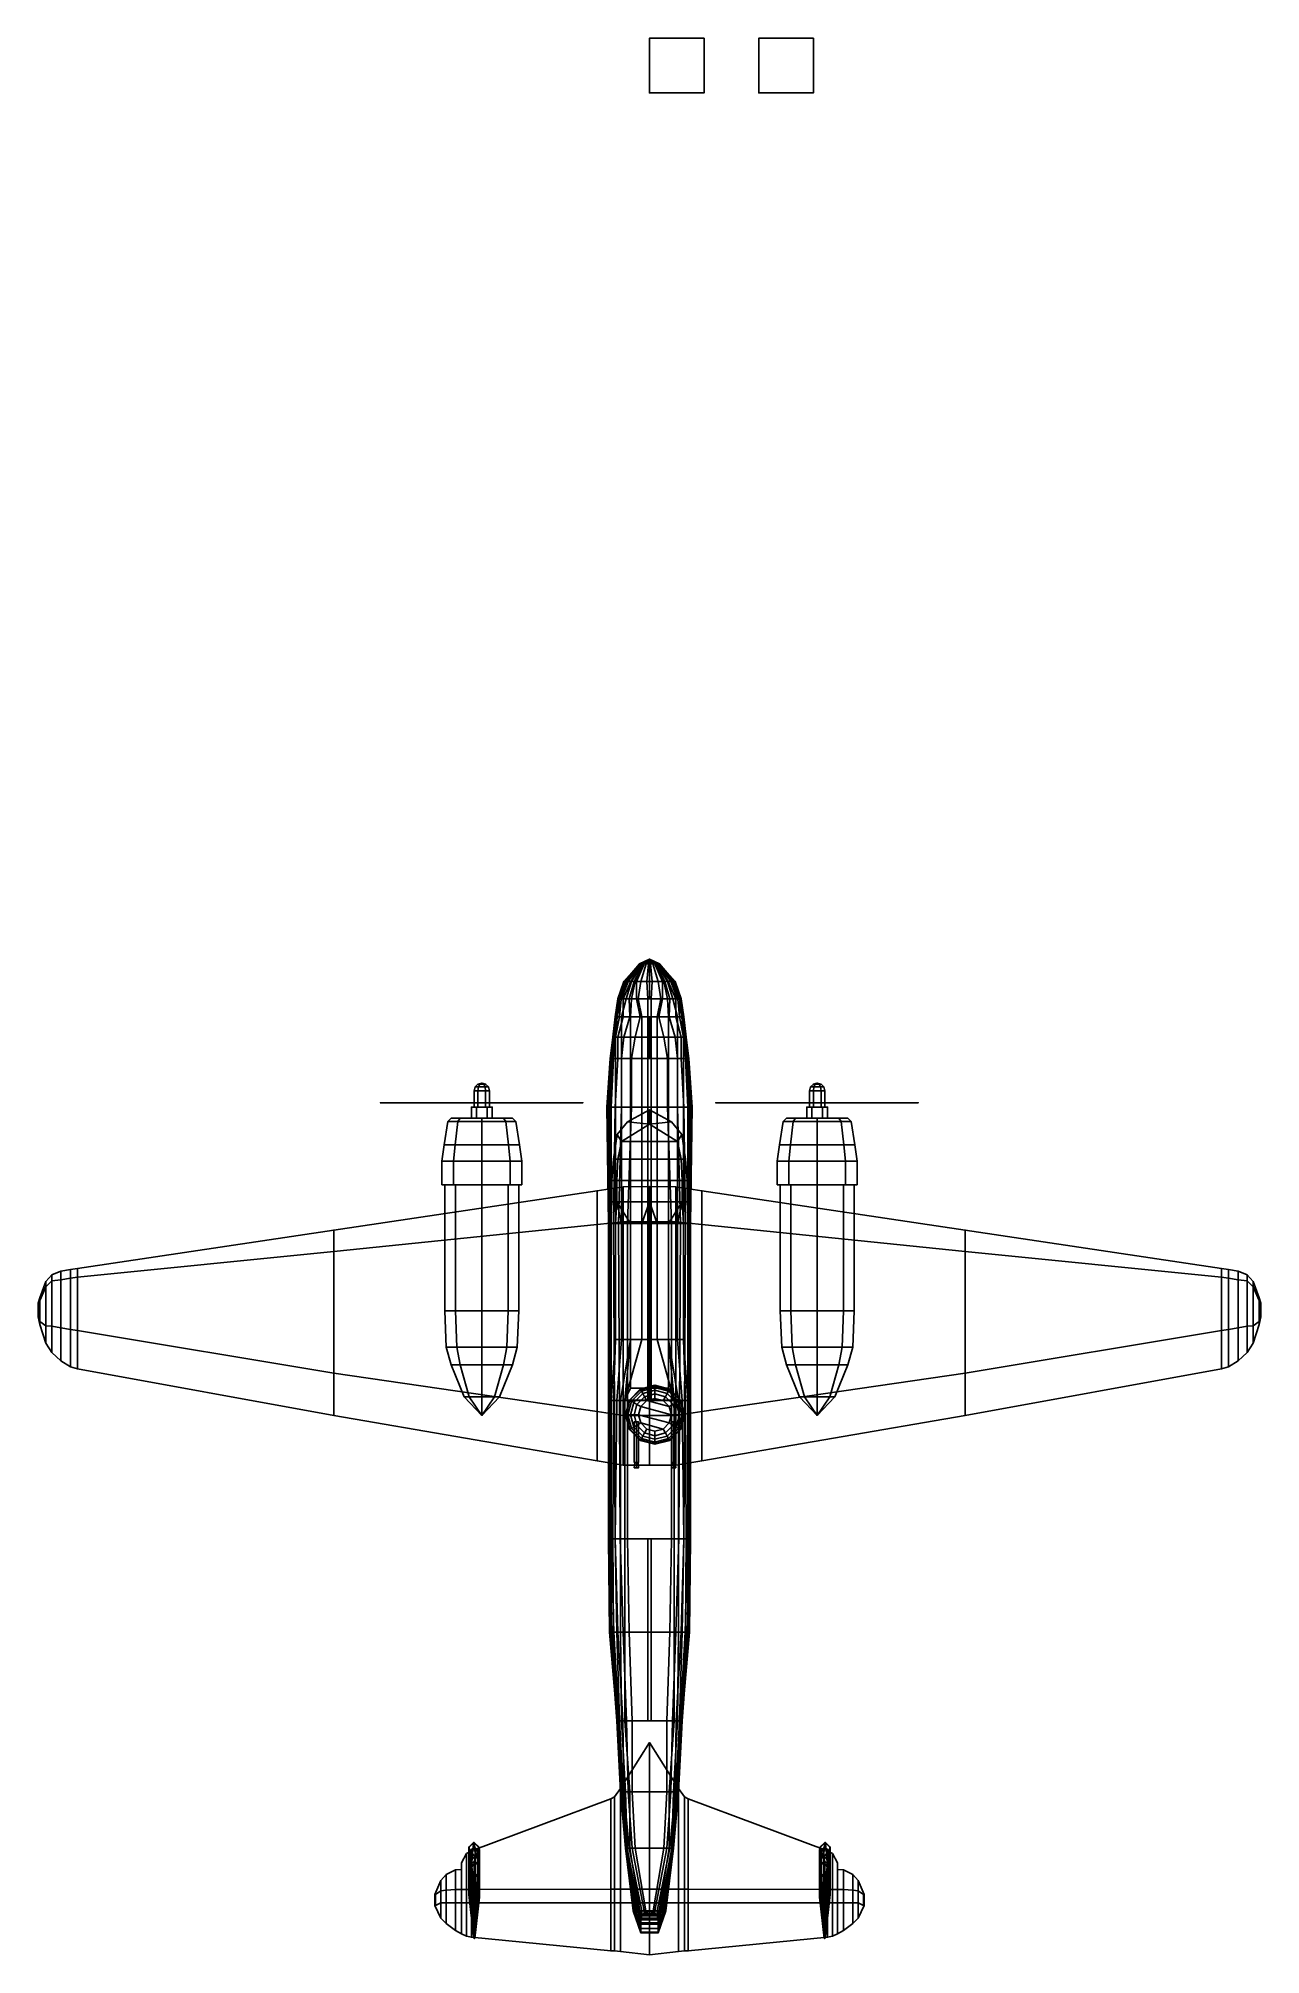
# Model space of a CAD drawing. Header units: millimetres. Extents: x -11.2 to 11.2, y -9.2 to 25.8.
import ezdxf

# ---------------------------------------------------------------- set-up
doc = ezdxf.new("R2010")
doc.units = ezdxf.units.MM
for name, color, linetype in [('gun', 1, 'Continuous'), ('h2', 7, 'Continuous'), ('prop', 1, 'Continuous'), ('turret', 2, 'Continuous'), ('wing1', 5, 'Continuous'), ('wing2', 1, 'Continuous')]:
    doc.layers.add(name, color=color, linetype=linetype)

msp = doc.modelspace()

# ---------------------------------------------------------------- linework, layer by layer
for points in [[(1, 25.82, 1), (1, 25.82), (0, 25.82), (0, 25.82, 1)], [(1, 25.82), (1, 24.82), (0, 24.82), (0, 25.82)], [(0, 25.82), (0, 24.82), (0, 24.82, 1), (0, 25.82, 1)], [(0, 25.82, 1), (0, 24.82, 1), (1, 24.82, 1), (1, 25.82, 1)], [(1, 24.82, 1), (1, 24.82), (1, 25.82), (1, 25.82, 1)], [(3, 25.82), (3, 24.82), (2, 24.82), (2, 25.82)], [(2, 25.82), (2, 24.82), (3, 24.82), (3, 25.82)], [(0, 24.82, 1), (0, 24.82), (1, 24.82), (1, 24.82, 1)], [(-0.095, 8.88, -0.344), (0.095, 8.88, -0.344), (0.24, 8.56, -0.68), (-0.24, 8.56, -0.68)], [(0.186, 8.88, -0.13), (0.186, 8.88, -0.193), (0, 8.97, -0.22)], [(0.182, 8.88, -0.094), (0.186, 8.88, -0.13), (0, 8.97, -0.22)], [(0.174, 8.88, -0.075), (0.182, 8.88, -0.094), (0, 8.97, -0.22)], [(0.154, 8.88, -0.039), (0.174, 8.88, -0.075), (0, 8.97, -0.22)], [(0.131, 8.88, -0.011), (0.154, 8.88, -0.039), (0, 8.97, -0.22)], [(0.103, 8.88, 0.009), (0.131, 8.88, -0.011), (0, 8.97, -0.22)], [(0.063, 8.88, 0.028), (0.103, 8.88, 0.009), (0, 8.97, -0.22)], [(0.02, 8.88, 0.036), (0.063, 8.88, 0.028), (0, 8.97, -0.22)], [(0, 8.88, 0.036), (0.02, 8.88, 0.036), (0, 8.97, -0.22)], [(0.186, 8.88, -0.193), (0.182, 8.88, -0.225), (0, 8.97, -0.22)], [(0.182, 8.88, -0.225), (0.178, 8.88, -0.241), (0, 8.97, -0.22)], [(0.178, 8.88, -0.241), (0.162, 8.88, -0.28), (0, 8.97, -0.22)], [(0.162, 8.88, -0.28), (0.135, 8.88, -0.316), (0, 8.97, -0.22)], [(0.135, 8.88, -0.316), (0.111, 8.88, -0.34), (0, 8.97, -0.22)], [(0.111, 8.88, -0.34), (0.095, 8.88, -0.344), (0, 8.97, -0.22)], [(0, 8.56, 0.28), (0.05, 8.56, 0.28), (0.02, 8.88, 0.036), (0, 8.88, 0.036)], [(0.05, 8.56, 0.28), (0.16, 8.56, 0.26), (0.063, 8.88, 0.028), (0.02, 8.88, 0.036)], [(0.16, 8.56, 0.26), (0.26, 8.56, 0.21), (0.103, 8.88, 0.009), (0.063, 8.88, 0.028)], [(0.28, 8.56, -0.67), (0.24, 8.56, -0.68), (0.095, 8.88, -0.344), (0.111, 8.88, -0.34)], [(0.26, 8.56, 0.21), (0.33, 8.56, 0.16), (0.131, 8.88, -0.011), (0.103, 8.88, 0.009)], [(0.34, 8.56, -0.61), (0.28, 8.56, -0.67), (0.111, 8.88, -0.34), (0.135, 8.88, -0.316)], [(0.33, 8.56, 0.16), (0.39, 8.56, 0.09), (0.154, 8.88, -0.039), (0.131, 8.88, -0.011)], [(0.41, 8.56, -0.52), (0.34, 8.56, -0.61), (0.135, 8.88, -0.316), (0.162, 8.88, -0.28)], [(0.39, 8.56, 0.09), (0.44, 8.56), (0.174, 8.88, -0.075), (0.154, 8.88, -0.039)], [(0.45, 8.56, -0.42), (0.41, 8.56, -0.52), (0.162, 8.88, -0.28), (0.178, 8.88, -0.241)], [(0.44, 8.56), (0.46, 8.56, -0.05), (0.182, 8.88, -0.094), (0.174, 8.88, -0.075)], [(0.46, 8.56, -0.38), (0.45, 8.56, -0.42), (0.178, 8.88, -0.241), (0.182, 8.88, -0.225)], [(0.47, 8.56, -0.3), (0.46, 8.56, -0.38), (0.182, 8.88, -0.225), (0.186, 8.88, -0.193)], [(0.46, 8.56, -0.05), (0.47, 8.56, -0.14), (0.186, 8.88, -0.13), (0.182, 8.88, -0.094)], [(0.47, 8.56, -0.14), (0.47, 8.56, -0.3), (0.186, 8.88, -0.193), (0.186, 8.88, -0.13)], [(-0.24, 8.56, -0.68), (0.24, 8.56, -0.68), (0.24, 8.24, -1), (-0.24, 8.24, -1)], [(0, 8.24, 0.37), (0.03, 8.24, 0.37), (0.05, 8.56, 0.28), (0, 8.56, 0.28)], [(0.03, 8.24, 0.37), (0.21, 8.24, 0.34), (0.16, 8.56, 0.26), (0.05, 8.56, 0.28)], [(0.21, 8.24, 0.34), (0.33, 8.24, 0.29), (0.26, 8.56, 0.21), (0.16, 8.56, 0.26)], [(0.37, 8.24, -0.95), (0.24, 8.24, -1), (0.24, 8.56, -0.68), (0.28, 8.56, -0.67)], [(0.33, 8.24, 0.29), (0.43, 8.24, 0.21), (0.33, 8.56, 0.16), (0.26, 8.56, 0.21)], [(0.48, 8.24, -0.85), (0.37, 8.24, -0.95), (0.28, 8.56, -0.67), (0.34, 8.56, -0.61)], [(0.43, 8.24, 0.21), (0.51, 8.24, 0.09), (0.39, 8.56, 0.09), (0.33, 8.56, 0.16)], [(0.52, 8.24, -0.76), (0.48, 8.24, -0.85), (0.34, 8.56, -0.61), (0.41, 8.56, -0.52)], [(0.51, 8.24, 0.09), (0.55, 8.24, -0.03), (0.44, 8.56), (0.39, 8.56, 0.09)], [(0.55, 8.24, -0.65), (0.52, 8.24, -0.76), (0.41, 8.56, -0.52), (0.45, 8.56, -0.42)], [(0.55, 8.24, -0.03), (0.57, 8.24, -0.13), (0.46, 8.56, -0.05), (0.44, 8.56)], [(0.56, 8.24, -0.54), (0.55, 8.24, -0.65), (0.45, 8.56, -0.42), (0.46, 8.56, -0.38)], [(0.57, 8.24, -0.13), (0.58, 8.24, -0.19), (0.47, 8.56, -0.14), (0.46, 8.56, -0.05)], [(0.58, 8.24, -0.39), (0.56, 8.24, -0.54), (0.46, 8.56, -0.38), (0.47, 8.56, -0.3)], [(0.58, 8.24, -0.19), (0.58, 8.24, -0.39), (0.47, 8.56, -0.3), (0.47, 8.56, -0.14)], [(-0.24, 8.24, -1), (0.24, 8.24, -1), (0.17, 7.91, -1.07), (-0.17, 7.91, -1.07)], [(-0.03, 7.91, 0.5), (0.03, 7.91, 0.5), (0.03, 8.24, 0.37), (-0.03, 8.24, 0.37)], [(0.03, 7.91, 0.5), (0.14, 7.91, 0.49), (0.21, 8.24, 0.34), (0.03, 8.24, 0.37)], [(0.14, 7.91, 0.49), (0.35, 7.91, 0.43), (0.33, 8.24, 0.29), (0.21, 8.24, 0.34)], [(0.36, 7.91, -1.04), (0.17, 7.91, -1.07), (0.24, 8.24, -1), (0.37, 8.24, -0.95)], [(0.35, 7.91, 0.43), (0.51, 7.91, 0.33), (0.43, 8.24, 0.21), (0.33, 8.24, 0.29)], [(0.48, 7.91, -0.97), (0.36, 7.91, -1.04), (0.37, 8.24, -0.95), (0.48, 8.24, -0.85)], [(0.51, 7.91, 0.33), (0.59, 7.91, 0.21), (0.51, 8.24, 0.09), (0.43, 8.24, 0.21)], [(0.55, 7.91, -0.89), (0.48, 7.91, -0.97), (0.48, 8.24, -0.85), (0.52, 8.24, -0.76)], [(0.59, 7.91, 0.21), (0.62, 7.91, 0.12), (0.55, 8.24, -0.03), (0.51, 8.24, 0.09)], [(0.6, 7.91, -0.76), (0.55, 7.91, -0.89), (0.52, 8.24, -0.76), (0.55, 8.24, -0.65)], [(0.62, 7.91, 0.12), (0.63, 7.91, 0.04), (0.57, 8.24, -0.13), (0.55, 8.24, -0.03)], [(0.62, 7.91, -0.61), (0.6, 7.91, -0.76), (0.55, 8.24, -0.65), (0.56, 8.24, -0.54)], [(0.63, 7.91, -0.46), (0.62, 7.91, -0.61), (0.56, 8.24, -0.54), (0.58, 8.24, -0.39)], [(0.63, 7.91, 0.04), (0.63, 7.91, -0.04), (0.58, 8.24, -0.19), (0.57, 8.24, -0.13)], [(0.63, 7.91, -0.04), (0.63, 7.91, -0.46), (0.58, 8.24, -0.39), (0.58, 8.24, -0.19)], [(-0.03, 7.54, 0.55), (0.03, 7.54, 0.55), (0.03, 7.91, 0.5), (-0.03, 7.91, 0.5)], [(0, 7.91, -1.07), (0.17, 7.91, -1.07), (0.26, 7.54, -1.18), (0, 7.54, -1.19)], [(0.03, 7.54, 0.55), (0.14, 7.54, 0.54), (0.14, 7.91, 0.49), (0.03, 7.91, 0.5)], [(0.14, 7.54, 0.54), (0.35, 7.54, 0.48), (0.35, 7.91, 0.43), (0.14, 7.91, 0.49)], [(0.47, 7.54, -1.13), (0.26, 7.54, -1.18), (0.17, 7.91, -1.07), (0.36, 7.91, -1.04)], [(0.35, 7.54, 0.48), (0.51, 7.54, 0.38), (0.51, 7.91, 0.33), (0.35, 7.91, 0.43)], [(0.58, 7.54, -1.01), (0.47, 7.54, -1.13), (0.36, 7.91, -1.04), (0.48, 7.91, -0.97)], [(0.62, 7.54, -0.89), (0.58, 7.54, -1.01), (0.48, 7.91, -0.97), (0.55, 7.91, -0.89)], [(0.51, 7.54, 0.38), (0.62, 7.54, 0.24), (0.59, 7.91, 0.21), (0.51, 7.91, 0.33)], [(0.65, 7.54, -0.76), (0.62, 7.54, -0.89), (0.55, 7.91, -0.89), (0.6, 7.91, -0.76)], [(0.62, 7.54, 0.24), (0.66, 7.54, 0.12), (0.62, 7.91, 0.12), (0.59, 7.91, 0.21)], [(0.66, 7.54, -0.61), (0.65, 7.54, -0.76), (0.6, 7.91, -0.76), (0.62, 7.91, -0.61)], [(0.67, 7.54, -0.46), (0.66, 7.54, -0.61), (0.62, 7.91, -0.61), (0.63, 7.91, -0.46)], [(0.66, 7.54, 0.12), (0.67, 7.54, 0.04), (0.63, 7.91, 0.04), (0.62, 7.91, 0.12)], [(0.67, 7.54, 0.04), (0.67, 7.54, -0.04), (0.63, 7.91, -0.04), (0.63, 7.91, 0.04)], [(0.67, 7.54, -0.04), (0.67, 7.54, -0.46), (0.63, 7.91, -0.46), (0.63, 7.91, -0.04)], [(-0.03, 7.15, 0.6), (0.03, 7.15, 0.6), (0.03, 7.54, 0.55), (-0.03, 7.54, 0.55)], [(0, 7.54, -1.19), (0.26, 7.54, -1.18), (0.33, 7.15, -1.19), (0, 7.15, -1.19)], [(0.03, 7.15, 0.6), (0.14, 7.15, 0.58), (0.14, 7.54, 0.54), (0.03, 7.54, 0.55)], [(0.14, 7.15, 0.58), (0.35, 7.15, 0.53), (0.35, 7.54, 0.48), (0.14, 7.54, 0.54)], [(0.51, 7.15, -1.14), (0.33, 7.15, -1.19), (0.26, 7.54, -1.18), (0.47, 7.54, -1.13)], [(0.35, 7.15, 0.53), (0.51, 7.15, 0.44), (0.51, 7.54, 0.38), (0.35, 7.54, 0.48)], [(0.58, 7.15, -1.07), (0.51, 7.15, -1.14), (0.47, 7.54, -1.13), (0.58, 7.54, -1.01)], [(0.51, 7.15, 0.44), (0.62, 7.15, 0.35), (0.62, 7.54, 0.24), (0.51, 7.54, 0.38)], [(0.66, 7.15, -0.89), (0.58, 7.15, -1.07), (0.58, 7.54, -1.01), (0.62, 7.54, -0.89)], [(0.62, 7.15, 0.35), (0.66, 7.15, 0.29), (0.66, 7.54, 0.12), (0.62, 7.54, 0.24)], [(0.68, 7.15, -0.76), (0.66, 7.15, -0.89), (0.62, 7.54, -0.89), (0.65, 7.54, -0.76)], [(0.7, 7.15, -0.61), (0.68, 7.15, -0.76), (0.65, 7.54, -0.76), (0.66, 7.54, -0.61)], [(0.66, 7.15, 0.29), (0.69, 7.15, 0.2), (0.67, 7.54, 0.04), (0.66, 7.54, 0.12)], [(0.72, 7.15, -0.39), (0.7, 7.15, -0.61), (0.66, 7.54, -0.61), (0.67, 7.54, -0.46)], [(0.72, 7.15), (0.72, 7.15, -0.39), (0.67, 7.54, -0.46), (0.67, 7.54, -0.04)], [(0.69, 7.15, 0.2), (0.72, 7.15), (0.67, 7.54, -0.04), (0.67, 7.54, 0.04)], [(-0.03, 6.26, 0.77), (0.03, 6.26, 0.77), (0.03, 7.15, 0.6), (-0.03, 7.15, 0.6)], [(0.03, 6.26, 0.77), (0.14, 6.26, 0.76), (0.14, 7.15, 0.58), (0.03, 7.15, 0.6)], [(0.14, 6.26, 0.76), (0.35, 6.26, 0.72), (0.35, 7.15, 0.53), (0.14, 7.15, 0.58)], [(0.51, 6.26, -1.15), (0.33, 6.26, -1.18), (0.33, 7.15, -1.19), (0.51, 7.15, -1.14)], [(0.35, 6.26, 0.72), (0.51, 6.26, 0.66), (0.51, 7.15, 0.44), (0.35, 7.15, 0.53)], [(0.51, 6.26, 0.66), (0.62, 6.26, 0.58), (0.62, 7.15, 0.35), (0.51, 7.15, 0.44)], [(0.63, 6.26, -1.07), (0.51, 6.26, -1.15), (0.51, 7.15, -1.14), (0.58, 7.15, -1.07)], [(0.7, 6.26, -0.95), (0.63, 6.26, -1.07), (0.58, 7.15, -1.07), (0.66, 7.15, -0.89)], [(0.62, 6.26, 0.58), (0.71, 6.26, 0.47), (0.66, 7.15, 0.29), (0.62, 7.15, 0.35)], [(0.71, 6.26, 0.47), (0.76, 6.26, 0.33), (0.69, 7.15, 0.2), (0.66, 7.15, 0.29)], [(0.73, 6.26, -0.76), (0.7, 6.26, -0.95), (0.66, 7.15, -0.89), (0.68, 7.15, -0.76)], [(0.75, 6.26, -0.61), (0.73, 6.26, -0.76), (0.68, 7.15, -0.76), (0.7, 7.15, -0.61)], [(0.76, 6.26, 0.33), (0.78, 6.26), (0.72, 7.15), (0.69, 7.15, 0.2)], [(0.78, 6.26, -0.29), (0.75, 6.26, -0.61), (0.7, 7.15, -0.61), (0.72, 7.15, -0.39)], [(0.78, 6.26), (0.78, 6.26, -0.29), (0.72, 7.15, -0.39), (0.72, 7.15)], [(-0.4, 5.99, 0.6), (-0.59, 5.76, 0.46), (-0.51, 5.63, 1.12), (0, 5.95, 1)], [(0, 5.95, 1), (0, 5.95, 1), (0, 6.21, 0.69), (-0.4, 5.99, 0.6)], [(0.4, 5.99, 0.6), (0, 6.21, 0.69), (0, 6.21, 0.69), (0, 5.95, 1)], [(0.59, 5.76, 0.46), (0.4, 5.99, 0.6), (0, 5.95, 1), (0.51, 5.63, 1.12)], [(0.03, 4.13, 1.33), (0.14, 4.13, 1.32), (0.14, 6.26, 0.76), (0.03, 6.26, 0.77)], [(0.14, 4.13, 1.32), (0.35, 4.13, 1.27), (0.35, 6.26, 0.72), (0.14, 6.26, 0.76)], [(0.57, 4.13, -1.14), (0.4, 4.13, -1.21), (0.33, 6.26, -1.18), (0.51, 6.26, -1.15)], [(0.35, 4.13, 1.27), (0.51, 4.13, 1.14), (0.51, 6.26, 0.66), (0.35, 6.26, 0.72)], [(0.51, 4.13, 1.14), (0.62, 4.13, 0.88), (0.62, 6.26, 0.58), (0.51, 6.26, 0.66)], [(0.66, 4.13, -1), (0.57, 4.13, -1.14), (0.51, 6.26, -1.15), (0.63, 6.26, -1.07)], [(0.62, 4.13, 0.88), (0.71, 4.13, 0.44), (0.71, 6.26, 0.47), (0.62, 6.26, 0.58)], [(0.7, 4.13, -0.86), (0.66, 4.13, -1), (0.63, 6.26, -1.07), (0.7, 6.26, -0.95)], [(0.73, 4.13, -0.66), (0.7, 4.13, -0.86), (0.7, 6.26, -0.95), (0.73, 6.26, -0.76)], [(0.71, 4.13, 0.44), (0.72, 4.13, 0.3), (0.76, 6.26, 0.33), (0.71, 6.26, 0.47)], [(0.72, 4.13, 0.3), (0.74, 4.13, 0.05), (0.78, 6.26), (0.76, 6.26, 0.33)], [(0.74, 4.13, -0.48), (0.73, 4.13, -0.66), (0.73, 6.26, -0.76), (0.75, 6.26, -0.61)], [(0.74, 4.13, 0.05), (0.75, 4.13, -0.32), (0.78, 6.26, -0.29), (0.78, 6.26)], [(0.75, 4.13, -0.32), (0.74, 4.13, -0.48), (0.75, 6.26, -0.61), (0.78, 6.26, -0.29)], [(-0.59, 5.76, 0.46), (-0.66, 5.31, 0.46), (-0.58, 5.31, 1.21), (-0.51, 5.63, 1.12)], [(-0.58, 5.31, 1.21), (0.58, 5.31, 1.21), (0.51, 5.63, 1.12), (-0.51, 5.63, 1.12)], [(-0.51, 5.63, 1.12), (0.51, 5.63, 1.12), (0, 5.95, 1)], [(0.66, 5.31, 0.46), (0.59, 5.76, 0.46), (0.51, 5.63, 1.12), (0.58, 5.31, 1.21)], [(-0.66, 5.31, 0.46), (-0.69, 4.92, 0.46), (-0.6, 4.92, 1.28), (-0.58, 5.31, 1.21)], [(-0.6, 4.92, 1.28), (0.6, 4.92, 1.28), (0.58, 5.31, 1.21), (-0.58, 5.31, 1.21)], [(0.69, 4.92, 0.46), (0.66, 5.31, 0.46), (0.58, 5.31, 1.21), (0.6, 4.92, 1.28)], [(-0.69, 4.92, 0.46), (-0.69, 4.53, 0.46), (-0.6, 4.53, 1.28), (-0.6, 4.92, 1.28)], [(-0.6, 4.53, 1.28), (0.6, 4.53, 1.28), (0.6, 4.92, 1.28), (-0.6, 4.92, 1.28)], [(0.69, 4.53, 0.46), (0.69, 4.92, 0.46), (0.6, 4.92, 1.28), (0.6, 4.53, 1.28)], [(0, 4.13, 1.33), (0.03, 4.13, 1.33), (0, 4.53, 1.28)], [(0.03, 4.13, 1.33), (0.14, 4.13, 1.32), (0, 4.53, 1.28)], [(0.14, 4.13, 1.32), (0.35, 4.13, 1.27), (0.6, 4.53, 1.28), (0, 4.53, 1.28)], [(0.35, 4.13, 1.27), (0.51, 4.13, 1.14), (0.6, 4.53, 1.28)], [(0.51, 4.13, 1.14), (0.62, 4.13, 0.88), (0.6, 4.53, 1.28)], [(0.62, 4.13, 0.88), (0.71, 4.13, 0.44), (0.69, 4.53, 0.46), (0.6, 4.53, 1.28)], [(-0.4, 4.13, -1.21), (0.4, 4.13, -1.21), (0.4, -1.64, -1.19), (-0.4, -1.64, -1.19)], [(-0.03, 2.01, 1.33), (0.03, 2.01, 1.33), (0.03, 4.13, 1.33), (-0.03, 4.13, 1.33)], [(0.03, 2.01, 1.33), (0.14, 2.01, 1.32), (0.14, 4.13, 1.32), (0.03, 4.13, 1.33)], [(0.14, 2.01, 1.32), (0.35, 2.01, 1.27), (0.35, 4.13, 1.27), (0.14, 4.13, 1.32)], [(0.35, 2.01, 1.27), (0.51, 2.01, 1.14), (0.51, 4.13, 1.14), (0.35, 4.13, 1.27)], [(0.54, -1.64, -1.14), (0.4, -1.64, -1.19), (0.4, 4.13, -1.21), (0.57, 4.13, -1.14)], [(0.51, 2.01, 1.14), (0.62, 2.01, 0.88), (0.62, 4.13, 0.88), (0.51, 4.13, 1.14)], [(0.63, -1.64, -1.06), (0.54, -1.64, -1.14), (0.57, 4.13, -1.14), (0.66, 4.13, -1)], [(0.62, 2.01, 0.88), (0.7, 0.89, 0.49), (0.71, 4.13, 0.44), (0.62, 4.13, 0.88)], [(0.7, -1.64, -0.89), (0.63, -1.64, -1.06), (0.66, 4.13, -1), (0.7, 4.13, -0.86)], [(0.7, 0.89, 0.49), (0.72, 0.89, 0.3), (0.72, 4.13, 0.3), (0.71, 4.13, 0.44)], [(0.73, -1.64, -0.66), (0.7, -1.64, -0.89), (0.7, 4.13, -0.86), (0.73, 4.13, -0.66)], [(0.72, 0.89, 0.3), (0.746, 0.901, 0.05), (0.74, 4.13, 0.05), (0.72, 4.13, 0.3)], [(0.74, -1.64, -0.48), (0.73, -1.64, -0.66), (0.73, 4.13, -0.66), (0.74, 4.13, -0.48)], [(0.75, -1.64, 0.05), (0.75, -1.64, -0.32), (0.75, 4.13, -0.32), (0.74, 4.13, 0.05)], [(0.75, -1.64, -0.32), (0.74, -1.64, -0.48), (0.74, 4.13, -0.48), (0.75, 4.13, -0.32)], [(-0.45, 0.9, 0.85), (-0.45, 0.9, 1.03), (-0.35, 1.12, 1.27), (-0.35, 2.01, 1.27)], [(-0.35, 2.01, 1.27), (-0.35, 1.12, 1.27), (0.35, 1.12, 1.27), (0.35, 2.01, 1.27)], [(-0.03, 0.89, 0.88), (0.03, 0.89, 0.88), (0.03, 2.01, 1.33), (-0.03, 2.01, 1.33)], [(0.03, 0.89, 0.88), (0.45, 0.89, 0.88), (0.14, 2.01, 1.32), (0.03, 2.01, 1.33)], [(0.45, 0.89, 0.88), (0.53, 0.89, 0.85), (0.35, 2.01, 1.27), (0.14, 2.01, 1.32)], [(0.53, 0.89, 0.85), (0.6, 0.89, 0.79), (0.51, 2.01, 1.14), (0.35, 2.01, 1.27)], [(0.35, 1.12, 1.27), (0.45, 0.9, 1.03), (0.45, 0.9, 0.85), (0.35, 2.01, 1.27)], [(0.6, 0.89, 0.79), (0.66, 0.89, 0.71), (0.62, 2.01, 0.88), (0.51, 2.01, 1.14)], [(0.66, 0.89, 0.71), (0.7, 0.89, 0.49), (0.62, 2.01, 0.88)], [(-0.35, 1.12, 1.27), (-0.45, 0.9, 1.03), (0.45, 0.9, 1.03), (0.35, 1.12, 1.27)], [(0.45, 0.9, 0.85), (0.45, 0.9, 1.03), (-0.45, 0.9, 1.03), (-0.45, 0.9, 0.85)], [(-0.45, -1.64, 0.88), (0.45, -1.64, 0.88), (0.45, 0.89, 0.88), (-0.45, 0.89, 0.88)], [(0.45, -1.64, 0.88), (0.53, -1.64, 0.85), (0.53, 0.89, 0.85), (0.45, 0.89, 0.88)], [(0.53, -1.64, 0.85), (0.63, -1.64, 0.79), (0.6, 0.89, 0.79), (0.53, 0.89, 0.85)], [(0.63, -1.64, 0.79), (0.67, -1.64, 0.71), (0.66, 0.89, 0.71), (0.6, 0.89, 0.79)], [(0.67, -1.64, 0.71), (0.71, -1.64, 0.49), (0.7, 0.89, 0.49), (0.66, 0.89, 0.71)], [(0.71, -1.64, 0.49), (0.73, -1.64, 0.3), (0.72, 0.89, 0.3), (0.7, 0.89, 0.49)], [(0.73, -1.64, 0.3), (0.75, -1.64, 0.05), (0.746, 0.901, 0.05), (0.72, 0.89, 0.3)], [(-0.03, -3.35, 0.82), (0.03, -3.35, 0.82), (0.03, -1.64, 0.88), (-0.03, -1.64, 0.88)], [(0.03, -3.35, 0.82), (0.45, -3.35, 0.81), (0.45, -1.64, 0.88), (0.03, -1.64, 0.88)], [(0.48, -3.35, -1.07), (0.37, -3.35, -1.09), (0.4, -1.64, -1.19), (0.54, -1.64, -1.14)], [(0.45, -3.35, 0.81), (0.53, -3.35, 0.8), (0.53, -1.64, 0.85), (0.45, -1.64, 0.88)], [(0.58, -3.35, -1.01), (0.48, -3.35, -1.07), (0.54, -1.64, -1.14), (0.63, -1.64, -1.06)], [(0.53, -3.35, 0.8), (0.6, -3.35, 0.77), (0.63, -1.64, 0.79), (0.53, -1.64, 0.85)], [(0.65, -3.35, -0.93), (0.58, -3.35, -1.01), (0.63, -1.64, -1.06), (0.7, -1.64, -0.89)], [(0.6, -3.35, 0.77), (0.66, -3.35, 0.71), (0.67, -1.64, 0.71), (0.63, -1.64, 0.79)], [(0.69, -3.35, -0.8), (0.65, -3.35, -0.93), (0.7, -1.64, -0.89), (0.73, -1.64, -0.66)], [(0.66, -3.35, 0.71), (0.7, -3.35, 0.49), (0.71, -1.64, 0.49), (0.67, -1.64, 0.71)], [(0.72, -3.35, -0.48), (0.69, -3.35, -0.8), (0.73, -1.64, -0.66), (0.74, -1.64, -0.48)], [(0.7, -3.35, 0.49), (0.72, -3.35, 0.3), (0.73, -1.64, 0.3), (0.71, -1.64, 0.49)], [(0.72, -3.35, 0.3), (0.73, -3.35, 0.14), (0.75, -1.64, 0.05), (0.73, -1.64, 0.3)], [(0.73, -3.35, -0.32), (0.72, -3.35, -0.48), (0.74, -1.64, -0.48), (0.75, -1.64, -0.32)], [(0.73, -3.35, 0.14), (0.73, -3.35, -0.32), (0.75, -1.64, -0.32), (0.75, -1.64, 0.05)], [(-0.37, -3.35, -1.09), (0.37, -3.35, -1.09), (0.32, -4.97, -0.84), (-0.32, -4.97, -0.84)], [(-0.03, -4.97, 0.73), (0.03, -4.97, 0.73), (0.03, -3.35, 0.82), (-0.03, -3.35, 0.82)], [(0.03, -4.97, 0.73), (0.45, -4.97, 0.73), (0.45, -3.35, 0.81), (0.03, -3.35, 0.82)], [(0.42, -4.97, -0.82), (0.32, -4.97, -0.84), (0.37, -3.35, -1.09), (0.48, -3.35, -1.07)], [(0.49, -4.97, -0.79), (0.42, -4.97, -0.82), (0.48, -3.35, -1.07), (0.58, -3.35, -1.01)], [(0.45, -4.97, 0.73), (0.51, -4.97, 0.71), (0.53, -3.35, 0.8), (0.45, -3.35, 0.81)], [(0.56, -4.97, -0.71), (0.49, -4.97, -0.79), (0.58, -3.35, -1.01), (0.65, -3.35, -0.93)], [(0.51, -4.97, 0.71), (0.55, -4.97, 0.68), (0.6, -3.35, 0.77), (0.53, -3.35, 0.8)], [(0.55, -4.97, 0.68), (0.58, -4.97, 0.62), (0.66, -3.35, 0.71), (0.6, -3.35, 0.77)], [(0.59, -4.97, -0.63), (0.56, -4.97, -0.71), (0.65, -3.35, -0.93), (0.69, -3.35, -0.8)], [(0.58, -4.97, 0.62), (0.6, -4.97, 0.53), (0.7, -3.35, 0.49), (0.66, -3.35, 0.71)], [(0.6, -4.97, 0.3), (0.59, -4.97, 0.14), (0.73, -3.35, 0.14), (0.72, -3.35, 0.3)], [(0.59, -4.97, -0.48), (0.59, -4.97, -0.63), (0.69, -3.35, -0.8), (0.72, -3.35, -0.48)], [(0.59, -4.97, -0.32), (0.59, -4.97, -0.48), (0.72, -3.35, -0.48), (0.73, -3.35, -0.32)], [(0.59, -4.97, 0.14), (0.59, -4.97, -0.32), (0.73, -3.35, -0.32), (0.73, -3.35, 0.14)], [(0.6, -4.97, 0.53), (0.6, -4.97, 0.3), (0.72, -3.35, 0.3), (0.7, -3.35, 0.49)], [(0.39, -6.27, -0.73), (0.32, -6.27, -0.75), (0.32, -4.97, -0.84), (0.42, -4.97, -0.82)], [(0.36, -6.27, 0.72), (0.44, -6.27, 0.69), (0.51, -4.97, 0.71), (0.45, -4.97, 0.73)], [(0.47, -6.27, -0.66), (0.39, -6.27, -0.73), (0.42, -4.97, -0.82), (0.49, -4.97, -0.79)], [(0.44, -6.27, 0.69), (0.48, -6.27, 0.66), (0.55, -4.97, 0.68), (0.51, -4.97, 0.71)], [(0.49, -6.27, -0.63), (0.47, -6.27, -0.66), (0.49, -4.97, -0.79), (0.56, -4.97, -0.71)], [(0.48, -6.27, 0.66), (0.51, -6.27, 0.62), (0.58, -4.97, 0.62), (0.55, -4.97, 0.68)], [(0.51, -6.27, -0.58), (0.49, -6.27, -0.63), (0.56, -4.97, -0.71), (0.59, -4.97, -0.63)], [(0.53, -6.27, -0.48), (0.51, -6.27, -0.58), (0.59, -4.97, -0.63), (0.59, -4.97, -0.48)], [(0.51, -6.27, 0.62), (0.53, -6.27, 0.56), (0.6, -4.97, 0.53), (0.58, -4.97, 0.62)], [(0.53, -6.27, -0.32), (0.53, -6.27, -0.48), (0.59, -4.97, -0.48), (0.59, -4.97, -0.32)], [(0.53, -6.27, 0.14), (0.53, -6.27, -0.32), (0.59, -4.97, -0.32), (0.59, -4.97, 0.14)], [(0.53, -6.27, 0.3), (0.53, -6.27, 0.14), (0.59, -4.97, 0.14), (0.6, -4.97, 0.3)], [(0.53, -6.27, 0.56), (0.53, -6.27, 0.3), (0.6, -4.97, 0.3), (0.6, -4.97, 0.53)], [(-0.36, -7.3, 0.72), (0.36, -7.3, 0.72), (0.36, -6.27, 0.72), (-0.36, -6.27, 0.72)], [(-0.32, -6.27, -0.75), (0.32, -6.27, -0.75), (0.26, -7.3, -0.49), (-0.26, -7.3, -0.49)], [(0.32, -7.3, -0.47), (0.26, -7.3, -0.49), (0.32, -6.27, -0.75), (0.39, -6.27, -0.73)], [(0.37, -7.3, -0.44), (0.32, -7.3, -0.47), (0.39, -6.27, -0.73), (0.47, -6.27, -0.66)], [(0.36, -7.3, 0.72), (0.41, -7.3, 0.7), (0.44, -6.27, 0.69), (0.36, -6.27, 0.72)], [(0.41, -7.3, -0.39), (0.37, -7.3, -0.44), (0.47, -6.27, -0.66), (0.49, -6.27, -0.63)], [(0.44, -7.3, -0.34), (0.41, -7.3, -0.39), (0.49, -6.27, -0.63), (0.51, -6.27, -0.58)], [(0.41, -7.3, 0.7), (0.425, -7.3, 0.675), (0.48, -6.27, 0.66), (0.44, -6.27, 0.69)], [(0.425, -7.3, 0.675), (0.44, -7.3, 0.65), (0.51, -6.27, 0.62), (0.48, -6.27, 0.66)], [(0.44, -7.3, -0.22), (0.44, -7.3, -0.34), (0.51, -6.27, -0.58), (0.53, -6.27, -0.48)], [(0.44, -7.3, -0.06), (0.44, -7.3, -0.22), (0.53, -6.27, -0.48), (0.53, -6.27, -0.32)], [(0.44, -7.3, 0.4), (0.44, -7.3, -0.06), (0.53, -6.27, -0.32), (0.53, -6.27, 0.14)], [(0.44, -7.3, 0.56), (0.44, -7.3, 0.4), (0.53, -6.27, 0.14), (0.53, -6.27, 0.3)], [(0.44, -7.3, 0.62), (0.44, -7.3, 0.56), (0.53, -6.27, 0.3), (0.53, -6.27, 0.56)], [(0.44, -7.3, 0.65), (0.44, -7.3, 0.62), (0.53, -6.27, 0.56), (0.51, -6.27, 0.62)], [(-0.18, -8.45, 0.71), (0.18, -8.45, 0.71), (0.36, -7.3, 0.72), (-0.36, -7.3, 0.72)], [(0, -7.3, -0.49), (0.26, -7.3, -0.49), (0.07, -8.45, -0.15), (0, -8.45, -0.16)], [(0.1, -8.45, -0.14), (0.07, -8.45, -0.15), (0.26, -7.3, -0.49), (0.32, -7.3, -0.47)], [(0.14, -8.45, -0.11), (0.1, -8.45, -0.14), (0.32, -7.3, -0.47), (0.37, -7.3, -0.44)], [(0.19, -8.45, -0.06), (0.14, -8.45, -0.11), (0.37, -7.3, -0.44), (0.41, -7.3, -0.39)], [(0.18, -8.45, 0.71), (0.25, -8.45, 0.7), (0.41, -7.3, 0.7), (0.36, -7.3, 0.72)], [(0.22, -8.45, -0.01), (0.19, -8.45, -0.06), (0.41, -7.3, -0.39), (0.44, -7.3, -0.34)], [(0.26, -8.45, 0.08), (0.22, -8.45, -0.01), (0.44, -7.3, -0.34), (0.44, -7.3, -0.22)], [(0.25, -8.45, 0.7), (0.29, -8.45, 0.68), (0.43, -7.3, 0.67), (0.41, -7.3, 0.7)], [(0.28, -8.45, 0.27), (0.26, -8.45, 0.08), (0.44, -7.3, -0.22), (0.44, -7.3, -0.06)], [(0.3, -8.45, 0.44), (0.28, -8.45, 0.27), (0.44, -7.3, -0.06), (0.44, -7.3, 0.4)], [(0.29, -8.45, 0.68), (0.3, -8.45, 0.66), (0.44, -7.3, 0.65), (0.43, -7.3, 0.67)], [(0.3, -8.45, 0.66), (0.3, -8.45, 0.62), (0.44, -7.3, 0.62), (0.44, -7.3, 0.65)], [(0.3, -8.45, 0.62), (0.3, -8.45, 0.56), (0.44, -7.3, 0.56), (0.44, -7.3, 0.62)], [(0.3, -8.45, 0.56), (0.3, -8.45, 0.44), (0.44, -7.3, 0.4), (0.44, -7.3, 0.56)], [(-0.16, -8.52, 0.7), (0.16, -8.52, 0.7), (0.16, -8.45, 0.71), (-0.16, -8.45, 0.71)], [(-0.16, -8.6, 0.68), (0.16, -8.6, 0.68), (0.16, -8.52, 0.7), (-0.16, -8.52, 0.7)], [(-0.14, -8.54, -0.11), (0.14, -8.54, -0.11), (0.16, -8.58, -0.06), (-0.16, -8.58, -0.06)], [(-0.16, -8.58, -0.06), (0.16, -8.58, -0.06), (0.16, -8.61, -0.01), (-0.16, -8.61, -0.01)], [(-0.16, -8.69, 0.66), (0.16, -8.69, 0.66), (0.16, -8.6, 0.68), (-0.16, -8.6, 0.68)], [(-0.16, -8.61, -0.01), (0.16, -8.61, -0.01), (0.16, -8.67, 0.08), (-0.16, -8.67, 0.08)], [(-0.16, -8.67, 0.08), (0.16, -8.67, 0.08), (0.16, -8.77, 0.27), (-0.16, -8.77, 0.27)], [(-0.16, -8.77, 0.62), (0.16, -8.77, 0.62), (0.16, -8.69, 0.66), (-0.16, -8.69, 0.66)], [(-0.1, -8.49, -0.14), (0.1, -8.49, -0.14), (0.14, -8.54, -0.11), (-0.14, -8.54, -0.11)], [(-0.07, -8.47, -0.15), (0, -8.45, -0.16), (0, -8.49, -0.14), (-0.1, -8.49, -0.14)], [(0, -8.45, -0.16), (0.07, -8.45, -0.15), (0.07, -8.47, -0.15), (0, -8.45, -0.16)], [(0, -8.45, 0.71), (0.03, -8.45, 0.71), (0.03, -8.45, 0.71), (0, -8.45, 0.71)], [(0, -8.45, -0.16), (0.07, -8.47, -0.15), (0.1, -8.49, -0.14), (0, -8.49, -0.14)], [(0.03, -8.45, 0.71), (0.16, -8.45, 0.71), (0.18, -8.45, 0.71), (0.03, -8.45, 0.71)], [(0.1, -8.49, -0.14), (0.07, -8.47, -0.15), (0.07, -8.45, -0.15), (0.1, -8.45, -0.14)], [(0.14, -8.54, -0.11), (0.1, -8.49, -0.14), (0.1, -8.45, -0.14), (0.14, -8.45, -0.11)], [(0.16, -8.58, -0.06), (0.14, -8.54, -0.11), (0.14, -8.45, -0.11), (0.19, -8.45, -0.06)], [(0.16, -8.85, 0.44), (0.16, -8.77, 0.27), (0.28, -8.45, 0.27), (0.3, -8.45, 0.44)], [(0.16, -8.77, 0.27), (0.16, -8.67, 0.08), (0.26, -8.45, 0.08), (0.28, -8.45, 0.27)], [(0.16, -8.61, -0.01), (0.16, -8.58, -0.06), (0.19, -8.45, -0.06), (0.22, -8.45, -0.01)], [(0.16, -8.67, 0.08), (0.16, -8.61, -0.01), (0.22, -8.45, -0.01), (0.26, -8.45, 0.08)], [(0.16, -8.6, 0.68), (0.16, -8.69, 0.66), (0.3, -8.45, 0.66), (0.29, -8.45, 0.68)], [(0.16, -8.52, 0.7), (0.16, -8.6, 0.68), (0.29, -8.45, 0.68), (0.25, -8.45, 0.7)], [(0.16, -8.45, 0.71), (0.16, -8.52, 0.7), (0.25, -8.45, 0.7), (0.18, -8.45, 0.71)], [(0.16, -8.84, 0.56), (0.16, -8.85, 0.44), (0.3, -8.45, 0.44), (0.3, -8.45, 0.56)], [(0.16, -8.77, 0.62), (0.16, -8.84, 0.56), (0.3, -8.45, 0.56), (0.3, -8.45, 0.62)], [(0.16, -8.69, 0.66), (0.16, -8.77, 0.62), (0.3, -8.45, 0.62), (0.3, -8.45, 0.66)], [(-0.16, -8.84, 0.56), (0.16, -8.84, 0.56), (0.16, -8.77, 0.62), (-0.16, -8.77, 0.62)], [(-0.16, -8.77, 0.27), (0.16, -8.77, 0.27), (0.16, -8.85, 0.44), (-0.16, -8.85, 0.44)], [(-0.16, -8.85, 0.44), (0.16, -8.85, 0.44), (0.16, -8.84, 0.56), (-0.16, -8.84, 0.56)]]:
    msp.add_3dface(points)
at = {"layer": 'gun'}
for points in [[(-0.24, 0.5, 1.22), (-0.28, 0.5, 1.18), (-0.28, -0.24, 1.18), (-0.24, -0.24, 1.22)], [(-0.28, 0.5, 1.18), (-0.24, 0.5, 1.14), (-0.24, -0.24, 1.14), (-0.28, -0.24, 1.18)], [(-0.24, 0.5, 1.05), (-0.28, 0.5, 1.01), (-0.28, -0.24, 1.01), (-0.24, -0.24, 1.05)], [(-0.28, 0.5, 1.01), (-0.24, 0.5, 0.97), (-0.24, -0.24, 0.97), (-0.28, -0.24, 1.01)], [(-0.2, 0.5, 1.18), (-0.24, 0.5, 1.22), (-0.24, -0.24, 1.22), (-0.2, -0.24, 1.18)], [(-0.24, 0.5, 1.14), (-0.2, 0.5, 1.18), (-0.2, -0.24, 1.18), (-0.24, -0.24, 1.14)], [(-0.2, 0.5, 1.01), (-0.24, 0.5, 1.05), (-0.24, -0.24, 1.05), (-0.2, -0.24, 1.01)], [(-0.24, 0.5, 0.97), (-0.2, 0.5, 1.01), (-0.2, -0.24, 1.01), (-0.24, -0.24, 0.97)], [(0.44, 0.5, 1.22), (0.4, 0.5, 1.18), (0.4, -0.24, 1.18), (0.44, -0.24, 1.22)], [(0.4, 0.5, 1.18), (0.44, 0.5, 1.14), (0.44, -0.24, 1.14), (0.4, -0.24, 1.18)], [(0.4, 0.5, 1.01), (0.44, 0.5, 0.97), (0.44, -0.24, 0.97), (0.4, -0.24, 1.01)], [(0.44, 0.5, 1.05), (0.4, 0.5, 1.01), (0.4, -0.24, 1.01), (0.44, -0.24, 1.05)], [(0.48, 0.5, 1.18), (0.44, 0.5, 1.22), (0.44, -0.24, 1.22), (0.48, -0.24, 1.18)], [(0.44, 0.5, 1.14), (0.48, 0.5, 1.18), (0.48, -0.24, 1.18), (0.44, -0.24, 1.14)], [(0.44, 0.5, 0.97), (0.48, 0.5, 1.01), (0.48, -0.24, 1.01), (0.44, -0.24, 0.97)], [(0.48, 0.5, 1.01), (0.44, 0.5, 1.05), (0.44, -0.24, 1.05), (0.48, -0.24, 1.01)], [(-0.24, -0.24, 1.21), (-0.27, -0.24, 1.18), (-0.28, -0.34, 1.18), (-0.24, -0.34, 1.22)], [(-0.27, -0.24, 1.18), (-0.24, -0.24, 1.15), (-0.24, -0.34, 1.14), (-0.28, -0.34, 1.18)], [(-0.24, -0.24, 1.22), (-0.28, -0.24, 1.18), (-0.24, -0.24, 1.14), (-0.2, -0.24, 1.18)], [(-0.24, -0.24, 1.04), (-0.27, -0.24, 1.01), (-0.28, -0.34, 1.01), (-0.24, -0.34, 1.05)], [(-0.27, -0.24, 1.01), (-0.24, -0.24, 0.98), (-0.24, -0.34, 0.97), (-0.28, -0.34, 1.01)], [(-0.24, -0.24, 1.05), (-0.28, -0.24, 1.01), (-0.24, -0.24, 0.97), (-0.2, -0.24, 1.01)], [(-0.24, -0.34, 1.22), (-0.28, -0.34, 1.18), (-0.24, -0.34, 1.14), (-0.2, -0.34, 1.18)], [(-0.24, -0.34, 1.05), (-0.28, -0.34, 1.01), (-0.24, -0.34, 0.97), (-0.2, -0.34, 1.01)], [(-0.21, -0.24, 1.18), (-0.24, -0.24, 1.21), (-0.24, -0.34, 1.22), (-0.2, -0.34, 1.18)], [(-0.24, -0.24, 1.15), (-0.21, -0.24, 1.18), (-0.2, -0.34, 1.18), (-0.24, -0.34, 1.14)], [(-0.21, -0.24, 1.01), (-0.24, -0.24, 1.04), (-0.24, -0.34, 1.05), (-0.2, -0.34, 1.01)], [(-0.24, -0.24, 0.98), (-0.21, -0.24, 1.01), (-0.2, -0.34, 1.01), (-0.24, -0.34, 0.97)], [(0.44, -0.24, 1.21), (0.41, -0.24, 1.18), (0.4, -0.34, 1.18), (0.44, -0.34, 1.22)], [(0.41, -0.24, 1.18), (0.44, -0.24, 1.15), (0.44, -0.34, 1.14), (0.4, -0.34, 1.18)], [(0.44, -0.24, 1.22), (0.4, -0.24, 1.18), (0.44, -0.24, 1.14), (0.48, -0.24, 1.18)], [(0.44, -0.24, 1.05), (0.4, -0.24, 1.01), (0.44, -0.24, 0.97), (0.48, -0.24, 1.01)], [(0.41, -0.24, 1.01), (0.44, -0.24, 0.98), (0.44, -0.34, 0.97), (0.4, -0.34, 1.01)], [(0.44, -0.24, 1.04), (0.41, -0.24, 1.01), (0.4, -0.34, 1.01), (0.44, -0.34, 1.05)], [(0.44, -0.34, 1.22), (0.4, -0.34, 1.18), (0.44, -0.34, 1.14), (0.48, -0.34, 1.18)], [(0.44, -0.34, 1.05), (0.4, -0.34, 1.01), (0.44, -0.34, 0.97), (0.48, -0.34, 1.01)], [(0.47, -0.24, 1.18), (0.44, -0.24, 1.21), (0.44, -0.34, 1.22), (0.48, -0.34, 1.18)], [(0.44, -0.24, 1.15), (0.47, -0.24, 1.18), (0.48, -0.34, 1.18), (0.44, -0.34, 1.14)], [(0.44, -0.24, 0.98), (0.47, -0.24, 1.01), (0.48, -0.34, 1.01), (0.44, -0.34, 0.97)], [(0.47, -0.24, 1.01), (0.44, -0.24, 1.04), (0.44, -0.34, 1.05), (0.48, -0.34, 1.01)]]:
    msp.add_3dface(points, dxfattribs=at)
at = {"layer": 'h2'}
for points in [[(-0.47, 8.56, -0.3), (-0.46, 8.56, -0.38), (-0.182, 8.88, -0.225), (-0.186, 8.88, -0.193)], [(-0.47, 8.56, -0.14), (-0.47, 8.56, -0.3), (-0.186, 8.88, -0.193), (-0.186, 8.88, -0.13)], [(-0.46, 8.56, -0.05), (-0.47, 8.56, -0.14), (-0.186, 8.88, -0.13), (-0.182, 8.88, -0.094)], [(-0.46, 8.56, -0.38), (-0.45, 8.56, -0.42), (-0.178, 8.88, -0.241), (-0.182, 8.88, -0.225)], [(-0.44, 8.56), (-0.46, 8.56, -0.05), (-0.182, 8.88, -0.094), (-0.174, 8.88, -0.075)], [(-0.45, 8.56, -0.42), (-0.41, 8.56, -0.52), (-0.162, 8.88, -0.28), (-0.178, 8.88, -0.241)], [(-0.39, 8.56, 0.09), (-0.44, 8.56), (-0.174, 8.88, -0.075), (-0.154, 8.88, -0.039)], [(-0.41, 8.56, -0.52), (-0.34, 8.56, -0.61), (-0.135, 8.88, -0.316), (-0.162, 8.88, -0.28)], [(-0.33, 8.56, 0.16), (-0.39, 8.56, 0.09), (-0.154, 8.88, -0.039), (-0.131, 8.88, -0.011)], [(-0.34, 8.56, -0.61), (-0.28, 8.56, -0.67), (-0.111, 8.88, -0.34), (-0.135, 8.88, -0.316)], [(-0.26, 8.56, 0.21), (-0.33, 8.56, 0.16), (-0.131, 8.88, -0.011), (-0.103, 8.88, 0.009)], [(-0.28, 8.56, -0.67), (-0.24, 8.56, -0.68), (-0.095, 8.88, -0.344), (-0.111, 8.88, -0.34)], [(-0.16, 8.56, 0.26), (-0.26, 8.56, 0.21), (-0.103, 8.88, 0.009), (-0.063, 8.88, 0.028)], [(-0.186, 8.88, -0.193), (-0.182, 8.88, -0.225), (0, 8.97, -0.22)], [(-0.182, 8.88, -0.094), (-0.186, 8.88, -0.13), (0, 8.97, -0.22)], [(-0.186, 8.88, -0.13), (-0.186, 8.88, -0.193), (0, 8.97, -0.22)], [(-0.182, 8.88, -0.225), (-0.178, 8.88, -0.241), (0, 8.97, -0.22)], [(-0.174, 8.88, -0.075), (-0.182, 8.88, -0.094), (0, 8.97, -0.22)], [(-0.178, 8.88, -0.241), (-0.162, 8.88, -0.28), (0, 8.97, -0.22)], [(-0.154, 8.88, -0.039), (-0.174, 8.88, -0.075), (0, 8.97, -0.22)], [(-0.162, 8.88, -0.28), (-0.135, 8.88, -0.316), (0, 8.97, -0.22)], [(-0.05, 8.56, 0.28), (-0.16, 8.56, 0.26), (-0.063, 8.88, 0.028), (-0.02, 8.88, 0.036)], [(-0.131, 8.88, -0.011), (-0.154, 8.88, -0.039), (0, 8.97, -0.22)], [(-0.135, 8.88, -0.316), (-0.111, 8.88, -0.34), (0, 8.97, -0.22)], [(-0.103, 8.88, 0.009), (-0.131, 8.88, -0.011), (0, 8.97, -0.22)], [(-0.111, 8.88, -0.34), (-0.095, 8.88, -0.344), (0, 8.97, -0.22)], [(-0.063, 8.88, 0.028), (-0.103, 8.88, 0.009), (0, 8.97, -0.22)], [(-0.095, 8.88, -0.344), (0.095, 8.88, -0.344), (0, 8.97, -0.22)], [(-0.02, 8.88, 0.036), (-0.063, 8.88, 0.028), (0, 8.97, -0.22)], [(0, 8.56, 0.28), (-0.05, 8.56, 0.28), (-0.02, 8.88, 0.036), (0, 8.88, 0.036)], [(0, 8.88, 0.036), (-0.02, 8.88, 0.036), (0, 8.97, -0.22)], [(-0.58, 8.24, -0.19), (-0.58, 8.24, -0.39), (-0.47, 8.56, -0.3), (-0.47, 8.56, -0.14)], [(-0.58, 8.24, -0.39), (-0.56, 8.24, -0.54), (-0.46, 8.56, -0.38), (-0.47, 8.56, -0.3)], [(-0.57, 8.24, -0.13), (-0.58, 8.24, -0.19), (-0.47, 8.56, -0.14), (-0.46, 8.56, -0.05)], [(-0.55, 8.24, -0.03), (-0.57, 8.24, -0.13), (-0.46, 8.56, -0.05), (-0.44, 8.56)], [(-0.56, 8.24, -0.54), (-0.55, 8.24, -0.65), (-0.45, 8.56, -0.42), (-0.46, 8.56, -0.38)], [(-0.55, 8.24, -0.65), (-0.52, 8.24, -0.76), (-0.41, 8.56, -0.52), (-0.45, 8.56, -0.42)], [(-0.51, 8.24, 0.09), (-0.55, 8.24, -0.03), (-0.44, 8.56), (-0.39, 8.56, 0.09)], [(-0.52, 8.24, -0.76), (-0.48, 8.24, -0.85), (-0.34, 8.56, -0.61), (-0.41, 8.56, -0.52)], [(-0.43, 8.24, 0.21), (-0.51, 8.24, 0.09), (-0.39, 8.56, 0.09), (-0.33, 8.56, 0.16)], [(-0.48, 8.24, -0.85), (-0.37, 8.24, -0.95), (-0.28, 8.56, -0.67), (-0.34, 8.56, -0.61)], [(-0.33, 8.24, 0.29), (-0.43, 8.24, 0.21), (-0.33, 8.56, 0.16), (-0.26, 8.56, 0.21)], [(-0.37, 8.24, -0.95), (-0.24, 8.24, -1), (-0.24, 8.56, -0.68), (-0.28, 8.56, -0.67)], [(-0.21, 8.24, 0.34), (-0.33, 8.24, 0.29), (-0.26, 8.56, 0.21), (-0.16, 8.56, 0.26)], [(-0.03, 8.24, 0.37), (-0.21, 8.24, 0.34), (-0.16, 8.56, 0.26), (-0.05, 8.56, 0.28)], [(0, 8.24, 0.37), (-0.03, 8.24, 0.37), (-0.05, 8.56, 0.28), (0, 8.56, 0.28)], [(-0.62, 7.91, 0.12), (-0.63, 7.91, 0.04), (-0.57, 8.24, -0.13), (-0.55, 8.24, -0.03)], [(-0.63, 7.91, -0.04), (-0.63, 7.91, -0.46), (-0.58, 8.24, -0.39), (-0.58, 8.24, -0.19)], [(-0.63, 7.91, -0.46), (-0.62, 7.91, -0.61), (-0.56, 8.24, -0.54), (-0.58, 8.24, -0.39)], [(-0.63, 7.91, 0.04), (-0.63, 7.91, -0.04), (-0.58, 8.24, -0.19), (-0.57, 8.24, -0.13)], [(-0.62, 7.91, -0.61), (-0.6, 7.91, -0.76), (-0.55, 8.24, -0.65), (-0.56, 8.24, -0.54)], [(-0.59, 7.91, 0.21), (-0.62, 7.91, 0.12), (-0.55, 8.24, -0.03), (-0.51, 8.24, 0.09)], [(-0.6, 7.91, -0.76), (-0.55, 7.91, -0.89), (-0.52, 8.24, -0.76), (-0.55, 8.24, -0.65)], [(-0.51, 7.91, 0.33), (-0.59, 7.91, 0.21), (-0.51, 8.24, 0.09), (-0.43, 8.24, 0.21)], [(-0.55, 7.91, -0.89), (-0.48, 7.91, -0.97), (-0.48, 8.24, -0.85), (-0.52, 8.24, -0.76)], [(-0.35, 7.91, 0.43), (-0.51, 7.91, 0.33), (-0.43, 8.24, 0.21), (-0.33, 8.24, 0.29)], [(-0.48, 7.91, -0.97), (-0.36, 7.91, -1.04), (-0.37, 8.24, -0.95), (-0.48, 8.24, -0.85)], [(-0.36, 7.91, -1.04), (-0.17, 7.91, -1.07), (-0.24, 8.24, -1), (-0.37, 8.24, -0.95)], [(-0.14, 7.91, 0.49), (-0.35, 7.91, 0.43), (-0.33, 8.24, 0.29), (-0.21, 8.24, 0.34)], [(-0.03, 7.91, 0.5), (-0.14, 7.91, 0.49), (-0.21, 8.24, 0.34), (-0.03, 8.24, 0.37)], [(-0.66, 7.54, 0.12), (-0.67, 7.54, 0.04), (-0.63, 7.91, 0.04), (-0.62, 7.91, 0.12)], [(-0.67, 7.54, -0.04), (-0.67, 7.54, -0.46), (-0.63, 7.91, -0.46), (-0.63, 7.91, -0.04)], [(-0.67, 7.54, 0.04), (-0.67, 7.54, -0.04), (-0.63, 7.91, -0.04), (-0.63, 7.91, 0.04)], [(-0.67, 7.54, -0.46), (-0.66, 7.54, -0.61), (-0.62, 7.91, -0.61), (-0.63, 7.91, -0.46)], [(-0.66, 7.54, -0.61), (-0.65, 7.54, -0.76), (-0.6, 7.91, -0.76), (-0.62, 7.91, -0.61)], [(-0.62, 7.54, 0.24), (-0.66, 7.54, 0.12), (-0.62, 7.91, 0.12), (-0.59, 7.91, 0.21)], [(-0.65, 7.54, -0.76), (-0.62, 7.54, -0.89), (-0.55, 7.91, -0.89), (-0.6, 7.91, -0.76)], [(-0.62, 7.54, -0.89), (-0.58, 7.54, -1.01), (-0.48, 7.91, -0.97), (-0.55, 7.91, -0.89)], [(-0.51, 7.54, 0.38), (-0.62, 7.54, 0.24), (-0.59, 7.91, 0.21), (-0.51, 7.91, 0.33)], [(-0.58, 7.54, -1.01), (-0.47, 7.54, -1.13), (-0.36, 7.91, -1.04), (-0.48, 7.91, -0.97)], [(-0.35, 7.54, 0.48), (-0.51, 7.54, 0.38), (-0.51, 7.91, 0.33), (-0.35, 7.91, 0.43)], [(-0.47, 7.54, -1.13), (-0.26, 7.54, -1.18), (-0.17, 7.91, -1.07), (-0.36, 7.91, -1.04)], [(-0.14, 7.54, 0.54), (-0.35, 7.54, 0.48), (-0.35, 7.91, 0.43), (-0.14, 7.91, 0.49)], [(0, 7.91, -1.07), (-0.17, 7.91, -1.07), (-0.26, 7.54, -1.18), (0, 7.54, -1.19)], [(-0.03, 7.54, 0.55), (-0.14, 7.54, 0.54), (-0.14, 7.91, 0.49), (-0.03, 7.91, 0.5)], [(-0.69, 7.15, 0.2), (-0.72, 7.15), (-0.67, 7.54, -0.04), (-0.67, 7.54, 0.04)], [(-0.72, 7.15), (-0.72, 7.15, -0.39), (-0.67, 7.54, -0.46), (-0.67, 7.54, -0.04)], [(-0.72, 7.15, -0.39), (-0.7, 7.15, -0.61), (-0.66, 7.54, -0.61), (-0.67, 7.54, -0.46)], [(-0.7, 7.15, -0.61), (-0.68, 7.15, -0.76), (-0.65, 7.54, -0.76), (-0.66, 7.54, -0.61)], [(-0.66, 7.15, 0.29), (-0.69, 7.15, 0.2), (-0.67, 7.54, 0.04), (-0.66, 7.54, 0.12)], [(-0.68, 7.15, -0.76), (-0.66, 7.15, -0.89), (-0.62, 7.54, -0.89), (-0.65, 7.54, -0.76)], [(-0.66, 7.15, -0.89), (-0.58, 7.15, -1.07), (-0.58, 7.54, -1.01), (-0.62, 7.54, -0.89)], [(-0.62, 7.15, 0.35), (-0.66, 7.15, 0.29), (-0.66, 7.54, 0.12), (-0.62, 7.54, 0.24)], [(-0.51, 7.15, 0.44), (-0.62, 7.15, 0.35), (-0.62, 7.54, 0.24), (-0.51, 7.54, 0.38)], [(-0.58, 7.15, -1.07), (-0.51, 7.15, -1.14), (-0.47, 7.54, -1.13), (-0.58, 7.54, -1.01)], [(-0.51, 7.15, -1.14), (-0.33, 7.15, -1.19), (-0.26, 7.54, -1.18), (-0.47, 7.54, -1.13)], [(-0.35, 7.15, 0.53), (-0.51, 7.15, 0.44), (-0.51, 7.54, 0.38), (-0.35, 7.54, 0.48)], [(-0.14, 7.15, 0.58), (-0.35, 7.15, 0.53), (-0.35, 7.54, 0.48), (-0.14, 7.54, 0.54)], [(0, 7.54, -1.19), (-0.26, 7.54, -1.18), (-0.33, 7.15, -1.19), (0, 7.15, -1.19)], [(-0.03, 7.15, 0.6), (-0.14, 7.15, 0.58), (-0.14, 7.54, 0.54), (-0.03, 7.54, 0.55)], [(-0.76, 6.26, 0.33), (-0.78, 6.26), (-0.72, 7.15), (-0.69, 7.15, 0.2)], [(-0.78, 6.26), (-0.78, 6.26, -0.29), (-0.72, 7.15, -0.39), (-0.72, 7.15)], [(-0.78, 6.26, -0.29), (-0.75, 6.26, -0.61), (-0.7, 7.15, -0.61), (-0.72, 7.15, -0.39)], [(-0.71, 6.26, 0.47), (-0.76, 6.26, 0.33), (-0.69, 7.15, 0.2), (-0.66, 7.15, 0.29)], [(-0.75, 6.26, -0.61), (-0.73, 6.26, -0.76), (-0.68, 7.15, -0.76), (-0.7, 7.15, -0.61)], [(-0.73, 6.26, -0.76), (-0.7, 6.26, -0.95), (-0.66, 7.15, -0.89), (-0.68, 7.15, -0.76)], [(-0.62, 6.26, 0.58), (-0.71, 6.26, 0.47), (-0.66, 7.15, 0.29), (-0.62, 7.15, 0.35)], [(-0.7, 6.26, -0.95), (-0.63, 6.26, -1.07), (-0.58, 7.15, -1.07), (-0.66, 7.15, -0.89)], [(-0.63, 6.26, -1.07), (-0.51, 6.26, -1.15), (-0.51, 7.15, -1.14), (-0.58, 7.15, -1.07)], [(-0.51, 6.26, 0.66), (-0.62, 6.26, 0.58), (-0.62, 7.15, 0.35), (-0.51, 7.15, 0.44)], [(-0.51, 6.26, -1.15), (-0.33, 6.26, -1.18), (-0.33, 7.15, -1.19), (-0.51, 7.15, -1.14)], [(-0.35, 6.26, 0.72), (-0.51, 6.26, 0.66), (-0.51, 7.15, 0.44), (-0.35, 7.15, 0.53)], [(-0.14, 6.26, 0.76), (-0.35, 6.26, 0.72), (-0.35, 7.15, 0.53), (-0.14, 7.15, 0.58)], [(0.33, 7.15, -1.19), (-0.33, 7.15, -1.19), (-0.33, 6.26, -1.18), (0.33, 6.26, -1.18)], [(-0.03, 6.26, 0.77), (-0.14, 6.26, 0.76), (-0.14, 7.15, 0.58), (-0.03, 7.15, 0.6)], [(-0.72, 4.13, 0.3), (-0.74, 4.13, 0.05), (-0.78, 6.26), (-0.76, 6.26, 0.33)], [(-0.75, 4.13, -0.32), (-0.74, 4.13, -0.48), (-0.75, 6.26, -0.61), (-0.78, 6.26, -0.29)], [(-0.74, 4.13, 0.05), (-0.75, 4.13, -0.32), (-0.78, 6.26, -0.29), (-0.78, 6.26)], [(-0.71, 4.13, 0.44), (-0.72, 4.13, 0.3), (-0.76, 6.26, 0.33), (-0.71, 6.26, 0.47)], [(-0.74, 4.13, -0.48), (-0.73, 4.13, -0.66), (-0.73, 6.26, -0.76), (-0.75, 6.26, -0.61)], [(-0.73, 4.13, -0.66), (-0.7, 4.13, -0.86), (-0.7, 6.26, -0.95), (-0.73, 6.26, -0.76)], [(-0.62, 4.13, 0.88), (-0.71, 4.13, 0.44), (-0.71, 6.26, 0.47), (-0.62, 6.26, 0.58)], [(-0.7, 4.13, -0.86), (-0.66, 4.13, -1), (-0.63, 6.26, -1.07), (-0.7, 6.26, -0.95)], [(-0.66, 4.13, -1), (-0.57, 4.13, -1.14), (-0.51, 6.26, -1.15), (-0.63, 6.26, -1.07)], [(-0.51, 4.13, 1.14), (-0.62, 4.13, 0.88), (-0.62, 6.26, 0.58), (-0.51, 6.26, 0.66)], [(-0.57, 4.13, -1.14), (-0.4, 4.13, -1.21), (-0.33, 6.26, -1.18), (-0.51, 6.26, -1.15)], [(-0.35, 4.13, 1.27), (-0.51, 4.13, 1.14), (-0.51, 6.26, 0.66), (-0.35, 6.26, 0.72)], [(0.33, 6.26, -1.18), (-0.33, 6.26, -1.18), (-0.4, 4.13, -1.21), (0.4, 4.13, -1.21)], [(-0.14, 4.13, 1.32), (-0.35, 4.13, 1.27), (-0.35, 6.26, 0.72), (-0.14, 6.26, 0.76)], [(-0.03, 4.13, 1.33), (-0.14, 4.13, 1.32), (-0.14, 6.26, 0.76), (-0.03, 6.26, 0.77)], [(-0.62, 4.13, 0.88), (-0.71, 4.13, 0.44), (-0.69, 4.53, 0.46), (-0.6, 4.53, 1.28)], [(-0.51, 4.13, 1.14), (-0.62, 4.13, 0.88), (-0.6, 4.53, 1.28)], [(-0.14, 4.13, 1.32), (-0.35, 4.13, 1.27), (-0.6, 4.53, 1.28), (0, 4.53, 1.28)], [(-0.35, 4.13, 1.27), (-0.51, 4.13, 1.14), (-0.6, 4.53, 1.28)], [(-0.03, 4.13, 1.33), (-0.14, 4.13, 1.32), (0, 4.53, 1.28)], [(0, 4.13, 1.33), (-0.03, 4.13, 1.33), (0, 4.53, 1.28)], [(-0.75, -1.64, -0.32), (-0.74, -1.64, -0.48), (-0.74, 4.13, -0.48), (-0.75, 4.13, -0.32)], [(-0.75, -1.64, 0.05), (-0.75, -1.64, -0.32), (-0.75, 4.13, -0.32), (-0.74, 4.13, 0.05)], [(-0.72, 0.89, 0.3), (-0.746, 0.901, 0.05), (-0.74, 4.13, 0.05), (-0.72, 4.13, 0.3)], [(-0.74, -1.64, -0.48), (-0.73, -1.64, -0.66), (-0.73, 4.13, -0.66), (-0.74, 4.13, -0.48)], [(-0.73, -1.64, -0.66), (-0.7, -1.64, -0.89), (-0.7, 4.13, -0.86), (-0.73, 4.13, -0.66)], [(-0.7, 0.89, 0.49), (-0.72, 0.89, 0.3), (-0.72, 4.13, 0.3), (-0.71, 4.13, 0.44)], [(-0.62, 2.01, 0.88), (-0.7, 0.89, 0.49), (-0.71, 4.13, 0.44), (-0.62, 4.13, 0.88)], [(-0.7, -1.64, -0.89), (-0.63, -1.64, -1.06), (-0.66, 4.13, -1), (-0.7, 4.13, -0.86)], [(-0.63, -1.64, -1.06), (-0.54, -1.64, -1.14), (-0.57, 4.13, -1.14), (-0.66, 4.13, -1)], [(-0.51, 2.01, 1.14), (-0.62, 2.01, 0.88), (-0.62, 4.13, 0.88), (-0.51, 4.13, 1.14)], [(-0.54, -1.64, -1.14), (-0.4, -1.64, -1.19), (-0.4, 4.13, -1.21), (-0.57, 4.13, -1.14)], [(-0.35, 2.01, 1.27), (-0.51, 2.01, 1.14), (-0.51, 4.13, 1.14), (-0.35, 4.13, 1.27)], [(-0.14, 2.01, 1.32), (-0.35, 2.01, 1.27), (-0.35, 4.13, 1.27), (-0.14, 4.13, 1.32)], [(-0.03, 2.01, 1.33), (-0.14, 2.01, 1.32), (-0.14, 4.13, 1.32), (-0.03, 4.13, 1.33)], [(-0.66, 0.89, 0.71), (-0.7, 0.89, 0.49), (-0.62, 2.01, 0.88)], [(-0.6, 0.89, 0.79), (-0.66, 0.89, 0.71), (-0.62, 2.01, 0.88), (-0.51, 2.01, 1.14)], [(-0.53, 0.89, 0.85), (-0.6, 0.89, 0.79), (-0.51, 2.01, 1.14), (-0.35, 2.01, 1.27)], [(-0.45, 0.89, 0.88), (-0.53, 0.89, 0.85), (-0.35, 2.01, 1.27), (-0.14, 2.01, 1.32)], [(-0.03, 0.89, 0.88), (-0.45, 0.89, 0.88), (-0.14, 2.01, 1.32), (-0.03, 2.01, 1.33)], [(-0.73, -1.64, 0.3), (-0.75, -1.64, 0.05), (-0.746, 0.901, 0.05), (-0.72, 0.89, 0.3)], [(-0.71, -1.64, 0.49), (-0.73, -1.64, 0.3), (-0.72, 0.89, 0.3), (-0.7, 0.89, 0.49)], [(-0.67, -1.64, 0.71), (-0.71, -1.64, 0.49), (-0.7, 0.89, 0.49), (-0.66, 0.89, 0.71)], [(-0.63, -1.64, 0.79), (-0.67, -1.64, 0.71), (-0.66, 0.89, 0.71), (-0.6, 0.89, 0.79)], [(-0.53, -1.64, 0.85), (-0.63, -1.64, 0.79), (-0.6, 0.89, 0.79), (-0.53, 0.89, 0.85)], [(-0.45, -1.64, 0.88), (-0.53, -1.64, 0.85), (-0.53, 0.89, 0.85), (-0.45, 0.89, 0.88)], [(-0.73, -3.35, 0.14), (-0.73, -3.35, -0.32), (-0.75, -1.64, -0.32), (-0.75, -1.64, 0.05)], [(-0.72, -3.35, 0.3), (-0.73, -3.35, 0.14), (-0.75, -1.64, 0.05), (-0.73, -1.64, 0.3)], [(-0.73, -3.35, -0.32), (-0.72, -3.35, -0.48), (-0.74, -1.64, -0.48), (-0.75, -1.64, -0.32)], [(-0.72, -3.35, -0.48), (-0.69, -3.35, -0.8), (-0.73, -1.64, -0.66), (-0.74, -1.64, -0.48)], [(-0.69, -3.35, -0.8), (-0.65, -3.35, -0.93), (-0.7, -1.64, -0.89), (-0.73, -1.64, -0.66)], [(-0.7, -3.35, 0.49), (-0.72, -3.35, 0.3), (-0.73, -1.64, 0.3), (-0.71, -1.64, 0.49)], [(-0.66, -3.35, 0.71), (-0.7, -3.35, 0.49), (-0.71, -1.64, 0.49), (-0.67, -1.64, 0.71)], [(-0.65, -3.35, -0.93), (-0.58, -3.35, -1.01), (-0.63, -1.64, -1.06), (-0.7, -1.64, -0.89)], [(-0.6, -3.35, 0.77), (-0.66, -3.35, 0.71), (-0.67, -1.64, 0.71), (-0.63, -1.64, 0.79)], [(-0.58, -3.35, -1.01), (-0.48, -3.35, -1.07), (-0.54, -1.64, -1.14), (-0.63, -1.64, -1.06)], [(-0.53, -3.35, 0.8), (-0.6, -3.35, 0.77), (-0.63, -1.64, 0.79), (-0.53, -1.64, 0.85)], [(-0.48, -3.35, -1.07), (-0.37, -3.35, -1.09), (-0.4, -1.64, -1.19), (-0.54, -1.64, -1.14)], [(-0.45, -3.35, 0.81), (-0.53, -3.35, 0.8), (-0.53, -1.64, 0.85), (-0.45, -1.64, 0.88)], [(-0.03, -3.35, 0.82), (-0.45, -3.35, 0.81), (-0.45, -1.64, 0.88), (-0.03, -1.64, 0.88)], [(0.4, -1.64, -1.19), (-0.4, -1.64, -1.19), (-0.37, -3.35, -1.09), (0.37, -3.35, -1.09)], [(-0.59, -4.97, 0.14), (-0.59, -4.97, -0.32), (-0.73, -3.35, -0.32), (-0.73, -3.35, 0.14)], [(-0.59, -4.97, -0.32), (-0.59, -4.97, -0.48), (-0.72, -3.35, -0.48), (-0.73, -3.35, -0.32)], [(-0.6, -4.97, 0.3), (-0.59, -4.97, 0.14), (-0.73, -3.35, 0.14), (-0.72, -3.35, 0.3)], [(-0.59, -4.97, -0.48), (-0.59, -4.97, -0.63), (-0.69, -3.35, -0.8), (-0.72, -3.35, -0.48)], [(-0.6, -4.97, 0.53), (-0.6, -4.97, 0.3), (-0.72, -3.35, 0.3), (-0.7, -3.35, 0.49)], [(-0.58, -4.97, 0.62), (-0.6, -4.97, 0.53), (-0.7, -3.35, 0.49), (-0.66, -3.35, 0.71)], [(-0.59, -4.97, -0.63), (-0.56, -4.97, -0.71), (-0.65, -3.35, -0.93), (-0.69, -3.35, -0.8)], [(-0.55, -4.97, 0.68), (-0.58, -4.97, 0.62), (-0.66, -3.35, 0.71), (-0.6, -3.35, 0.77)], [(-0.56, -4.97, -0.71), (-0.49, -4.97, -0.79), (-0.58, -3.35, -1.01), (-0.65, -3.35, -0.93)], [(-0.51, -4.97, 0.71), (-0.55, -4.97, 0.68), (-0.6, -3.35, 0.77), (-0.53, -3.35, 0.8)], [(-0.49, -4.97, -0.79), (-0.42, -4.97, -0.82), (-0.48, -3.35, -1.07), (-0.58, -3.35, -1.01)], [(-0.45, -4.97, 0.73), (-0.51, -4.97, 0.71), (-0.53, -3.35, 0.8), (-0.45, -3.35, 0.81)], [(-0.42, -4.97, -0.82), (-0.32, -4.97, -0.84), (-0.37, -3.35, -1.09), (-0.48, -3.35, -1.07)], [(-0.03, -4.97, 0.73), (-0.45, -4.97, 0.73), (-0.45, -3.35, 0.81), (-0.03, -3.35, 0.82)], [(-0.53, -6.27, 0.56), (-0.53, -6.27, 0.3), (-0.6, -4.97, 0.3), (-0.6, -4.97, 0.53)], [(-0.53, -6.27, 0.3), (-0.53, -6.27, 0.14), (-0.59, -4.97, 0.14), (-0.6, -4.97, 0.3)], [(-0.51, -6.27, 0.62), (-0.53, -6.27, 0.56), (-0.6, -4.97, 0.53), (-0.58, -4.97, 0.62)], [(-0.51, -6.27, -0.58), (-0.49, -6.27, -0.63), (-0.56, -4.97, -0.71), (-0.59, -4.97, -0.63)], [(-0.53, -6.27, 0.14), (-0.53, -6.27, -0.32), (-0.59, -4.97, -0.32), (-0.59, -4.97, 0.14)], [(-0.53, -6.27, -0.32), (-0.53, -6.27, -0.48), (-0.59, -4.97, -0.48), (-0.59, -4.97, -0.32)], [(-0.53, -6.27, -0.48), (-0.51, -6.27, -0.58), (-0.59, -4.97, -0.63), (-0.59, -4.97, -0.48)], [(-0.48, -6.27, 0.66), (-0.51, -6.27, 0.62), (-0.58, -4.97, 0.62), (-0.55, -4.97, 0.68)], [(-0.49, -6.27, -0.63), (-0.47, -6.27, -0.66), (-0.49, -4.97, -0.79), (-0.56, -4.97, -0.71)], [(-0.44, -6.27, 0.69), (-0.48, -6.27, 0.66), (-0.55, -4.97, 0.68), (-0.51, -4.97, 0.71)], [(-0.36, -6.27, 0.72), (-0.44, -6.27, 0.69), (-0.51, -4.97, 0.71), (-0.45, -4.97, 0.73)], [(-0.47, -6.27, -0.66), (-0.39, -6.27, -0.73), (-0.42, -4.97, -0.82), (-0.49, -4.97, -0.79)], [(0.36, -6.27, 0.72), (-0.36, -6.27, 0.72), (-0.45, -4.97, 0.73), (0.45, -4.97, 0.73)], [(-0.39, -6.27, -0.73), (-0.32, -6.27, -0.75), (-0.32, -4.97, -0.84), (-0.42, -4.97, -0.82)], [(0.32, -4.97, -0.84), (-0.32, -4.97, -0.84), (-0.32, -6.27, -0.75), (0.32, -6.27, -0.75)], [(-0.44, -7.3, 0.4), (-0.44, -7.3, -0.06), (-0.53, -6.27, -0.32), (-0.53, -6.27, 0.14)], [(-0.44, -7.3, -0.06), (-0.44, -7.3, -0.22), (-0.53, -6.27, -0.48), (-0.53, -6.27, -0.32)], [(-0.44, -7.3, -0.22), (-0.44, -7.3, -0.34), (-0.51, -6.27, -0.58), (-0.53, -6.27, -0.48)], [(-0.44, -7.3, 0.65), (-0.44, -7.3, 0.62), (-0.53, -6.27, 0.56), (-0.51, -6.27, 0.62)], [(-0.44, -7.3, 0.62), (-0.44, -7.3, 0.56), (-0.53, -6.27, 0.3), (-0.53, -6.27, 0.56)], [(-0.44, -7.3, 0.56), (-0.44, -7.3, 0.4), (-0.53, -6.27, 0.14), (-0.53, -6.27, 0.3)], [(-0.44, -7.3, -0.34), (-0.41, -7.3, -0.39), (-0.49, -6.27, -0.63), (-0.51, -6.27, -0.58)], [(-0.425, -7.3, 0.675), (-0.44, -7.3, 0.65), (-0.51, -6.27, 0.62), (-0.48, -6.27, 0.66)], [(-0.41, -7.3, -0.39), (-0.37, -7.3, -0.44), (-0.47, -6.27, -0.66), (-0.49, -6.27, -0.63)], [(-0.41, -7.3, 0.7), (-0.425, -7.3, 0.675), (-0.48, -6.27, 0.66), (-0.44, -6.27, 0.69)], [(-0.37, -7.3, -0.44), (-0.32, -7.3, -0.47), (-0.39, -6.27, -0.73), (-0.47, -6.27, -0.66)], [(-0.36, -7.3, 0.72), (-0.41, -7.3, 0.7), (-0.44, -6.27, 0.69), (-0.36, -6.27, 0.72)], [(-0.32, -7.3, -0.47), (-0.26, -7.3, -0.49), (-0.32, -6.27, -0.75), (-0.39, -6.27, -0.73)], [(-0.26, -8.45, 0.08), (-0.22, -8.45, -0.01), (-0.44, -7.3, -0.34), (-0.44, -7.3, -0.22)], [(-0.28, -8.45, 0.27), (-0.26, -8.45, 0.08), (-0.44, -7.3, -0.22), (-0.44, -7.3, -0.06)], [(-0.3, -8.45, 0.44), (-0.28, -8.45, 0.27), (-0.44, -7.3, -0.06), (-0.44, -7.3, 0.4)], [(-0.22, -8.45, -0.01), (-0.19, -8.45, -0.06), (-0.41, -7.3, -0.39), (-0.44, -7.3, -0.34)], [(-0.3, -8.45, 0.56), (-0.3, -8.45, 0.44), (-0.44, -7.3, 0.4), (-0.44, -7.3, 0.56)], [(-0.3, -8.45, 0.62), (-0.3, -8.45, 0.56), (-0.44, -7.3, 0.56), (-0.44, -7.3, 0.62)], [(-0.29, -8.45, 0.68), (-0.3, -8.45, 0.66), (-0.44, -7.3, 0.65), (-0.43, -7.3, 0.67)], [(-0.3, -8.45, 0.66), (-0.3, -8.45, 0.62), (-0.44, -7.3, 0.62), (-0.44, -7.3, 0.65)], [(-0.25, -8.45, 0.7), (-0.29, -8.45, 0.68), (-0.43, -7.3, 0.67), (-0.41, -7.3, 0.7)], [(-0.19, -8.45, -0.06), (-0.14, -8.45, -0.11), (-0.37, -7.3, -0.44), (-0.41, -7.3, -0.39)], [(-0.18, -8.45, 0.71), (-0.25, -8.45, 0.7), (-0.41, -7.3, 0.7), (-0.36, -7.3, 0.72)], [(-0.14, -8.45, -0.11), (-0.1, -8.45, -0.14), (-0.32, -7.3, -0.47), (-0.37, -7.3, -0.44)], [(-0.1, -8.45, -0.14), (-0.07, -8.45, -0.15), (-0.26, -7.3, -0.49), (-0.32, -7.3, -0.47)], [(0, -7.3, -0.49), (-0.26, -7.3, -0.49), (-0.07, -8.45, -0.15), (0, -8.45, -0.16)], [(-0.16, -8.85, 0.44), (-0.16, -8.77, 0.27), (-0.28, -8.45, 0.27), (-0.3, -8.45, 0.44)], [(-0.16, -8.69, 0.66), (-0.16, -8.77, 0.62), (-0.3, -8.45, 0.62), (-0.3, -8.45, 0.66)], [(-0.16, -8.77, 0.62), (-0.16, -8.84, 0.56), (-0.3, -8.45, 0.56), (-0.3, -8.45, 0.62)], [(-0.16, -8.84, 0.56), (-0.16, -8.85, 0.44), (-0.3, -8.45, 0.44), (-0.3, -8.45, 0.56)], [(-0.16, -8.6, 0.68), (-0.16, -8.69, 0.66), (-0.3, -8.45, 0.66), (-0.29, -8.45, 0.68)], [(-0.16, -8.52, 0.7), (-0.16, -8.6, 0.68), (-0.29, -8.45, 0.68), (-0.25, -8.45, 0.7)], [(-0.16, -8.77, 0.27), (-0.16, -8.67, 0.08), (-0.26, -8.45, 0.08), (-0.28, -8.45, 0.27)], [(-0.16, -8.67, 0.08), (-0.16, -8.61, -0.01), (-0.22, -8.45, -0.01), (-0.26, -8.45, 0.08)], [(-0.16, -8.45, 0.71), (-0.16, -8.52, 0.7), (-0.25, -8.45, 0.7), (-0.18, -8.45, 0.71)], [(-0.16, -8.61, -0.01), (-0.16, -8.58, -0.06), (-0.19, -8.45, -0.06), (-0.22, -8.45, -0.01)], [(-0.16, -8.58, -0.06), (-0.14, -8.54, -0.11), (-0.14, -8.45, -0.11), (-0.19, -8.45, -0.06)], [(-0.03, -8.45, 0.71), (-0.16, -8.45, 0.71), (-0.18, -8.45, 0.71), (-0.03, -8.45, 0.71)], [(-0.14, -8.54, -0.11), (-0.1, -8.49, -0.14), (-0.1, -8.45, -0.14), (-0.14, -8.45, -0.11)], [(-0.1, -8.49, -0.14), (-0.07, -8.47, -0.15), (-0.07, -8.45, -0.15), (-0.1, -8.45, -0.14)], [(0, -8.45, -0.16), (-0.07, -8.45, -0.15), (-0.07, -8.47, -0.15), (0, -8.45, -0.16)], [(0, -8.45, 0.71), (-0.03, -8.45, 0.71), (-0.03, -8.45, 0.71), (0, -8.45, 0.71)]]:
    msp.add_3dface(points, dxfattribs=at)
at = {"layer": 'prop'}
for points in [[(-3.105, 6.681, 0.199), (-3.131, 6.63, 0.155), (-3.191, 6.63, 0.26), (-3.14, 6.681, 0.26)], [(-3.14, 6.681, 0.26), (-3.191, 6.63, 0.26), (-3.131, 6.63, 0.365), (-3.105, 6.681, 0.321)], [(-3.07, 6.7, 0.26), (-3.105, 6.681, 0.199), (-3.14, 6.681, 0.26), (-3.07, 6.7, 0.26)], [(-3.07, 6.7, 0.26), (-3.14, 6.681, 0.26), (-3.105, 6.681, 0.321), (-3.07, 6.7, 0.26)], [(-3.035, 6.681, 0.199), (-3.009, 6.63, 0.155), (-3.131, 6.63, 0.155), (-3.105, 6.681, 0.199)], [(-3.105, 6.681, 0.321), (-3.131, 6.63, 0.365), (-3.009, 6.63, 0.365), (-3.035, 6.681, 0.321)], [(-3.07, 6.7, 0.26), (-3.035, 6.681, 0.199), (-3.105, 6.681, 0.199), (-3.07, 6.7, 0.26)], [(-3.07, 6.7, 0.26), (-3.105, 6.681, 0.321), (-3.035, 6.681, 0.321), (-3.07, 6.7, 0.26)], [(-3.07, 6.7, 0.26), (-3, 6.681, 0.26), (-3.035, 6.681, 0.199), (-3.07, 6.7, 0.26)], [(-3.07, 6.7, 0.26), (-3.035, 6.681, 0.321), (-3, 6.681, 0.26), (-3.07, 6.7, 0.26)], [(-3, 6.681, 0.26), (-2.949, 6.63, 0.26), (-3.009, 6.63, 0.155), (-3.035, 6.681, 0.199)], [(-3.035, 6.681, 0.321), (-3.009, 6.63, 0.365), (-2.949, 6.63, 0.26), (-3, 6.681, 0.26)], [(3, 6.681, 0.26), (2.949, 6.63, 0.26), (3.009, 6.63, 0.365), (3.035, 6.681, 0.321)], [(3.035, 6.681, 0.199), (3.009, 6.63, 0.155), (2.949, 6.63, 0.26), (3, 6.681, 0.26)], [(3.07, 6.7, 0.26), (3, 6.681, 0.26), (3.035, 6.681, 0.321), (3.07, 6.7, 0.26)], [(3.07, 6.7, 0.26), (3.035, 6.681, 0.199), (3, 6.681, 0.26), (3.07, 6.7, 0.26)], [(3.035, 6.681, 0.321), (3.009, 6.63, 0.365), (3.131, 6.63, 0.365), (3.105, 6.681, 0.321)], [(3.105, 6.681, 0.199), (3.131, 6.63, 0.155), (3.009, 6.63, 0.155), (3.035, 6.681, 0.199)], [(3.07, 6.7, 0.26), (3.035, 6.681, 0.321), (3.105, 6.681, 0.321), (3.07, 6.7, 0.26)], [(3.07, 6.7, 0.26), (3.105, 6.681, 0.199), (3.035, 6.681, 0.199), (3.07, 6.7, 0.26)], [(3.07, 6.7, 0.26), (3.105, 6.681, 0.321), (3.14, 6.681, 0.26), (3.07, 6.7, 0.26)], [(3.07, 6.7, 0.26), (3.14, 6.681, 0.26), (3.105, 6.681, 0.199), (3.07, 6.7, 0.26)], [(3.105, 6.681, 0.321), (3.131, 6.63, 0.365), (3.191, 6.63, 0.26), (3.14, 6.681, 0.26)], [(3.14, 6.681, 0.26), (3.191, 6.63, 0.26), (3.131, 6.63, 0.155), (3.105, 6.681, 0.199)], [(-4.891, 6.34, -0.826), (-4.931, 6.34, -0.757), (-4.911, 6.34, -0.711), (-4.841, 6.34, -0.832)], [(-4.841, 6.34, -0.832), (-4.911, 6.34, -0.711), (-4.931, 6.34, -0.757), (-4.891, 6.34, -0.826)], [(-4.915, 6.34, -0.805), (-4.92, 6.34, -0.796), (-4.931, 6.34, -0.757), (-4.891, 6.34, -0.826)], [(-4.891, 6.34, -0.826), (-4.931, 6.34, -0.757), (-4.92, 6.34, -0.796), (-4.915, 6.34, -0.805)], [(-4.841, 6.34, -0.832), (-4.911, 6.34, -0.711), (-4.873, 6.34, -0.677), (-4.793, 6.34, -0.816)], [(-4.793, 6.34, -0.816), (-4.873, 6.34, -0.677), (-4.911, 6.34, -0.711), (-4.841, 6.34, -0.832)], [(-4.409, 6.34, -0.64), (-4.559, 6.34, -0.461), (-4.873, 6.34, -0.677), (-4.793, 6.34, -0.816)], [(-4.793, 6.34, -0.816), (-4.873, 6.34, -0.677), (-4.559, 6.34, -0.461), (-4.409, 6.34, -0.64)], [(-4.409, 6.34, -0.64), (-4.559, 6.34, -0.461), (-4.3, 6.34, -0.289), (-4.122, 6.34, -0.498)], [(-4.122, 6.34, -0.498), (-4.3, 6.34, -0.289), (-4.559, 6.34, -0.461), (-4.409, 6.34, -0.64)], [(-3.966, 6.34, -0.408), (-4.101, 6.34, -0.174), (-4.3, 6.34, -0.289), (-4.122, 6.34, -0.498)], [(-4.122, 6.34, -0.498), (-4.3, 6.34, -0.289), (-4.101, 6.34, -0.174), (-3.966, 6.34, -0.408)], [(-3.966, 6.34, -0.408), (-4.101, 6.34, -0.174), (-3.966, 6.34, -0.107), (-3.841, 6.34, -0.324)], [(-3.841, 6.34, -0.324), (-3.966, 6.34, -0.107), (-4.101, 6.34, -0.174), (-3.966, 6.34, -0.408)], [(-3.841, 6.34, -0.324), (-3.966, 6.34, -0.107), (-3.521, 6.34, 0.081), (-3.456, 6.34, -0.032)], [(-3.456, 6.34, -0.032), (-3.521, 6.34, 0.081), (-3.966, 6.34, -0.107), (-3.841, 6.34, -0.324)], [(-3.04, 6.34, 0.208), (-3.105, 6.34, 0.321), (-3.521, 6.34, 0.081), (-3.456, 6.34, -0.032)], [(-3.456, 6.34, -0.032), (-3.521, 6.34, 0.081), (-3.105, 6.34, 0.321), (-3.04, 6.34, 0.208)], [(-3.131, 6.63, 0.155), (-3.14, 6.56, 0.139), (-3.21, 6.56, 0.26), (-3.191, 6.63, 0.26)], [(-3.191, 6.63, 0.26), (-3.21, 6.56, 0.26), (-3.14, 6.56, 0.381), (-3.131, 6.63, 0.365)], [(-3.21, 6.56, 0.26), (-3.14, 6.56, 0.139), (-3.14, 6.26, 0.139), (-3.21, 6.26, 0.26)], [(-3.14, 6.56, 0.381), (-3.21, 6.56, 0.26), (-3.21, 6.26, 0.26), (-3.14, 6.26, 0.381)], [(-3.2, 6.34, 1.55), (-2.93, 6.34, 1.6), (-2.93, 6.34, 1.37), (-3.2, 6.34, 1.37)], [(-3.2, 6.34, 1.37), (-2.93, 6.34, 1.37), (-2.93, 6.34, 1.6), (-3.2, 6.34, 1.55)], [(-3.19, 6.34, 1.22), (-2.94, 6.34, 1.22), (-2.93, 6.34, 1.37), (-3.2, 6.34, 1.37)], [(-3.2, 6.34, 1.37), (-2.93, 6.34, 1.37), (-2.94, 6.34, 1.22), (-3.19, 6.34, 1.22)], [(-3.2, 6.34, 1.55), (-2.93, 6.34, 1.6), (-2.95, 6.34, 1.91), (-3.18, 6.34, 1.87)], [(-3.18, 6.34, 1.87), (-2.95, 6.34, 1.91), (-2.93, 6.34, 1.6), (-3.2, 6.34, 1.55)], [(-3.13, 6.34, 0.74), (-3, 6.34, 0.74), (-2.94, 6.34, 1.22), (-3.19, 6.34, 1.22)], [(-3.19, 6.34, 1.22), (-2.94, 6.34, 1.22), (-3, 6.34, 0.74), (-3.13, 6.34, 0.74)], [(-3.14, 6.34, 2.29), (-2.98, 6.34, 2.29), (-2.95, 6.34, 1.91), (-3.18, 6.34, 1.87)], [(-3.18, 6.34, 1.87), (-2.95, 6.34, 1.91), (-2.98, 6.34, 2.29), (-3.14, 6.34, 2.29)], [(-3.009, 6.63, 0.155), (-3, 6.56, 0.139), (-3.14, 6.56, 0.139), (-3.131, 6.63, 0.155)], [(-3.131, 6.63, 0.365), (-3.14, 6.56, 0.381), (-3, 6.56, 0.381), (-3.009, 6.63, 0.365)], [(-3.14, 6.56, 0.139), (-3, 6.56, 0.139), (-3, 6.26, 0.139), (-3.14, 6.26, 0.139)], [(-3, 6.56, 0.381), (-3.14, 6.56, 0.381), (-3.14, 6.26, 0.381), (-3, 6.26, 0.381)], [(-3.14, 6.34, 2.29), (-2.98, 6.34, 2.29), (-2.99, 6.34, 2.34), (-3.13, 6.34, 2.34)], [(-3.13, 6.34, 2.34), (-2.99, 6.34, 2.34), (-2.98, 6.34, 2.29), (-3.14, 6.34, 2.29)], [(-3.13, 6.34, 0.74), (-3, 6.34, 0.74), (-3, 6.34, 0.26), (-3.13, 6.34, 0.26)], [(-3.13, 6.34, 0.26), (-3, 6.34, 0.26), (-3, 6.34, 0.74), (-3.13, 6.34, 0.74)], [(-3.13, 6.34, 2.34), (-2.99, 6.34, 2.34), (-3.02, 6.34, 2.38), (-3.1, 6.34, 2.38)], [(-3.1, 6.34, 2.38), (-3.02, 6.34, 2.38), (-2.99, 6.34, 2.34), (-3.13, 6.34, 2.34)], [(-3.04, 6.34, 0.312), (-3.105, 6.34, 0.199), (-2.689, 6.34, -0.041), (-2.624, 6.34, 0.072)], [(-2.624, 6.34, 0.072), (-2.689, 6.34, -0.041), (-3.105, 6.34, 0.199), (-3.04, 6.34, 0.312)], [(-3.1, 6.34, 2.38), (-3.02, 6.34, 2.38), (-3.06, 6.34, 2.39), (-3.07, 6.34, 2.39)], [(-3.07, 6.34, 2.39), (-3.06, 6.34, 2.39), (-3.02, 6.34, 2.38), (-3.1, 6.34, 2.38)], [(-2.949, 6.63, 0.26), (-2.93, 6.56, 0.26), (-3, 6.56, 0.139), (-3.009, 6.63, 0.155)], [(-3.009, 6.63, 0.365), (-3, 6.56, 0.381), (-2.93, 6.56, 0.26), (-2.949, 6.63, 0.26)], [(-3, 6.56, 0.139), (-2.93, 6.56, 0.26), (-2.93, 6.26, 0.26), (-3, 6.26, 0.139)], [(-2.93, 6.56, 0.26), (-3, 6.56, 0.381), (-3, 6.26, 0.381), (-2.93, 6.26, 0.26)], [(-2.179, 6.34, -0.116), (-2.304, 6.34, -0.333), (-2.689, 6.34, -0.041), (-2.624, 6.34, 0.072)], [(-2.624, 6.34, 0.072), (-2.689, 6.34, -0.041), (-2.304, 6.34, -0.333), (-2.179, 6.34, -0.116)], [(-2.044, 6.34, -0.182), (-2.179, 6.34, -0.416), (-2.304, 6.34, -0.333), (-2.179, 6.34, -0.116)], [(-2.179, 6.34, -0.116), (-2.304, 6.34, -0.333), (-2.179, 6.34, -0.416), (-2.044, 6.34, -0.182)], [(-2.044, 6.34, -0.182), (-2.179, 6.34, -0.416), (-1.98, 6.34, -0.531), (-1.888, 6.34, -0.272)], [(-1.888, 6.34, -0.272), (-1.98, 6.34, -0.531), (-2.179, 6.34, -0.416), (-2.044, 6.34, -0.182)], [(-1.621, 6.34, -0.45), (-1.701, 6.34, -0.669), (-1.98, 6.34, -0.531), (-1.888, 6.34, -0.272)], [(-1.888, 6.34, -0.272), (-1.98, 6.34, -0.531), (-1.701, 6.34, -0.669), (-1.621, 6.34, -0.45)], [(-1.621, 6.34, -0.45), (-1.701, 6.34, -0.669), (-1.357, 6.34, -0.833), (-1.277, 6.34, -0.694)], [(-1.277, 6.34, -0.694), (-1.357, 6.34, -0.833), (-1.701, 6.34, -0.669), (-1.621, 6.34, -0.45)], [(-1.239, 6.34, -0.728), (-1.309, 6.34, -0.849), (-1.357, 6.34, -0.833), (-1.277, 6.34, -0.694)], [(-1.277, 6.34, -0.694), (-1.357, 6.34, -0.833), (-1.309, 6.34, -0.849), (-1.239, 6.34, -0.728)], [(-1.219, 6.34, -0.774), (-1.259, 6.34, -0.843), (-1.309, 6.34, -0.849), (-1.239, 6.34, -0.728)], [(-1.239, 6.34, -0.728), (-1.309, 6.34, -0.849), (-1.259, 6.34, -0.843), (-1.219, 6.34, -0.774)], [(-1.225, 6.34, -0.805), (-1.23, 6.34, -0.814), (-1.259, 6.34, -0.843), (-1.219, 6.34, -0.774)], [(-1.219, 6.34, -0.774), (-1.259, 6.34, -0.843), (-1.23, 6.34, -0.814), (-1.225, 6.34, -0.805)], [(1.249, 6.34, -0.826), (1.209, 6.34, -0.757), (1.22, 6.34, -0.796), (1.225, 6.34, -0.805)], [(1.225, 6.34, -0.805), (1.22, 6.34, -0.796), (1.209, 6.34, -0.757), (1.249, 6.34, -0.826)], [(1.299, 6.34, -0.832), (1.229, 6.34, -0.711), (1.209, 6.34, -0.757), (1.249, 6.34, -0.826)], [(1.249, 6.34, -0.826), (1.209, 6.34, -0.757), (1.229, 6.34, -0.711), (1.299, 6.34, -0.832)], [(1.347, 6.34, -0.816), (1.267, 6.34, -0.677), (1.229, 6.34, -0.711), (1.299, 6.34, -0.832)], [(1.299, 6.34, -0.832), (1.229, 6.34, -0.711), (1.267, 6.34, -0.677), (1.347, 6.34, -0.816)], [(1.347, 6.34, -0.816), (1.267, 6.34, -0.677), (1.581, 6.34, -0.461), (1.731, 6.34, -0.64)], [(1.731, 6.34, -0.64), (1.581, 6.34, -0.461), (1.267, 6.34, -0.677), (1.347, 6.34, -0.816)], [(2.018, 6.34, -0.498), (1.84, 6.34, -0.289), (1.581, 6.34, -0.461), (1.731, 6.34, -0.64)], [(1.731, 6.34, -0.64), (1.581, 6.34, -0.461), (1.84, 6.34, -0.289), (2.018, 6.34, -0.498)], [(2.018, 6.34, -0.498), (1.84, 6.34, -0.289), (2.039, 6.34, -0.174), (2.174, 6.34, -0.408)], [(2.174, 6.34, -0.408), (2.039, 6.34, -0.174), (1.84, 6.34, -0.289), (2.018, 6.34, -0.498)], [(2.299, 6.34, -0.324), (2.174, 6.34, -0.107), (2.039, 6.34, -0.174), (2.174, 6.34, -0.408)], [(2.174, 6.34, -0.408), (2.039, 6.34, -0.174), (2.174, 6.34, -0.107), (2.299, 6.34, -0.324)], [(2.684, 6.34, -0.032), (2.619, 6.34, 0.081), (2.174, 6.34, -0.107), (2.299, 6.34, -0.324)], [(2.299, 6.34, -0.324), (2.174, 6.34, -0.107), (2.619, 6.34, 0.081), (2.684, 6.34, -0.032)], [(2.684, 6.34, -0.032), (2.619, 6.34, 0.081), (3.035, 6.34, 0.321), (3.1, 6.34, 0.208)], [(3.1, 6.34, 0.208), (3.035, 6.34, 0.321), (2.619, 6.34, 0.081), (2.684, 6.34, -0.032)], [(2.949, 6.63, 0.26), (2.93, 6.56, 0.26), (3, 6.56, 0.381), (3.009, 6.63, 0.365)], [(3.009, 6.63, 0.155), (3, 6.56, 0.139), (2.93, 6.56, 0.26), (2.949, 6.63, 0.26)], [(3, 6.56, 0.381), (2.93, 6.56, 0.26), (2.93, 6.26, 0.26), (3, 6.26, 0.381)], [(2.93, 6.56, 0.26), (3, 6.56, 0.139), (3, 6.26, 0.139), (2.93, 6.26, 0.26)], [(2.94, 6.34, 1.37), (3.21, 6.34, 1.37), (3.2, 6.34, 1.22), (2.95, 6.34, 1.22)], [(2.95, 6.34, 1.22), (3.2, 6.34, 1.22), (3.21, 6.34, 1.37), (2.94, 6.34, 1.37)], [(2.94, 6.34, 1.37), (3.21, 6.34, 1.37), (3.21, 6.34, 1.6), (2.94, 6.34, 1.55)], [(2.94, 6.34, 1.55), (3.21, 6.34, 1.6), (3.21, 6.34, 1.37), (2.94, 6.34, 1.37)], [(2.96, 6.34, 1.87), (3.19, 6.34, 1.91), (3.21, 6.34, 1.6), (2.94, 6.34, 1.55)], [(2.94, 6.34, 1.55), (3.21, 6.34, 1.6), (3.19, 6.34, 1.91), (2.96, 6.34, 1.87)], [(3.01, 6.34, 0.74), (3.14, 6.34, 0.74), (3.2, 6.34, 1.22), (2.95, 6.34, 1.22)], [(2.95, 6.34, 1.22), (3.2, 6.34, 1.22), (3.14, 6.34, 0.74), (3.01, 6.34, 0.74)], [(2.96, 6.34, 1.87), (3.19, 6.34, 1.91), (3.16, 6.34, 2.29), (3, 6.34, 2.29)], [(3, 6.34, 2.29), (3.16, 6.34, 2.29), (3.19, 6.34, 1.91), (2.96, 6.34, 1.87)], [(3.009, 6.63, 0.365), (3, 6.56, 0.381), (3.14, 6.56, 0.381), (3.131, 6.63, 0.365)], [(3.131, 6.63, 0.155), (3.14, 6.56, 0.139), (3, 6.56, 0.139), (3.009, 6.63, 0.155)], [(3.14, 6.56, 0.381), (3, 6.56, 0.381), (3, 6.26, 0.381), (3.14, 6.26, 0.381)], [(3, 6.56, 0.139), (3.14, 6.56, 0.139), (3.14, 6.26, 0.139), (3, 6.26, 0.139)], [(3.01, 6.34, 2.34), (3.15, 6.34, 2.34), (3.16, 6.34, 2.29), (3, 6.34, 2.29)], [(3, 6.34, 2.29), (3.16, 6.34, 2.29), (3.15, 6.34, 2.34), (3.01, 6.34, 2.34)], [(3.01, 6.34, 0.26), (3.14, 6.34, 0.26), (3.14, 6.34, 0.74), (3.01, 6.34, 0.74)], [(3.01, 6.34, 0.74), (3.14, 6.34, 0.74), (3.14, 6.34, 0.26), (3.01, 6.34, 0.26)], [(3.01, 6.34, 2.34), (3.15, 6.34, 2.34), (3.12, 6.34, 2.38), (3.04, 6.34, 2.38)], [(3.04, 6.34, 2.38), (3.12, 6.34, 2.38), (3.15, 6.34, 2.34), (3.01, 6.34, 2.34)], [(3.516, 6.34, 0.072), (3.451, 6.34, -0.041), (3.035, 6.34, 0.199), (3.1, 6.34, 0.312)], [(3.1, 6.34, 0.312), (3.035, 6.34, 0.199), (3.451, 6.34, -0.041), (3.516, 6.34, 0.072)], [(3.07, 6.34, 2.39), (3.08, 6.34, 2.39), (3.12, 6.34, 2.38), (3.04, 6.34, 2.38)], [(3.04, 6.34, 2.38), (3.12, 6.34, 2.38), (3.08, 6.34, 2.39), (3.07, 6.34, 2.39)], [(3.131, 6.63, 0.365), (3.14, 6.56, 0.381), (3.21, 6.56, 0.26), (3.191, 6.63, 0.26)], [(3.191, 6.63, 0.26), (3.21, 6.56, 0.26), (3.14, 6.56, 0.139), (3.131, 6.63, 0.155)], [(3.21, 6.56, 0.26), (3.14, 6.56, 0.381), (3.14, 6.26, 0.381), (3.21, 6.26, 0.26)], [(3.14, 6.56, 0.139), (3.21, 6.56, 0.26), (3.21, 6.26, 0.26), (3.14, 6.26, 0.139)], [(3.516, 6.34, 0.072), (3.451, 6.34, -0.041), (3.836, 6.34, -0.333), (3.961, 6.34, -0.116)], [(3.961, 6.34, -0.116), (3.836, 6.34, -0.333), (3.451, 6.34, -0.041), (3.516, 6.34, 0.072)], [(3.961, 6.34, -0.116), (3.836, 6.34, -0.333), (3.961, 6.34, -0.416), (4.096, 6.34, -0.182)], [(4.096, 6.34, -0.182), (3.961, 6.34, -0.416), (3.836, 6.34, -0.333), (3.961, 6.34, -0.116)], [(4.252, 6.34, -0.272), (4.16, 6.34, -0.531), (3.961, 6.34, -0.416), (4.096, 6.34, -0.182)], [(4.096, 6.34, -0.182), (3.961, 6.34, -0.416), (4.16, 6.34, -0.531), (4.252, 6.34, -0.272)], [(4.252, 6.34, -0.272), (4.16, 6.34, -0.531), (4.439, 6.34, -0.669), (4.519, 6.34, -0.45)], [(4.519, 6.34, -0.45), (4.439, 6.34, -0.669), (4.16, 6.34, -0.531), (4.252, 6.34, -0.272)], [(4.863, 6.34, -0.694), (4.783, 6.34, -0.833), (4.439, 6.34, -0.669), (4.519, 6.34, -0.45)], [(4.519, 6.34, -0.45), (4.439, 6.34, -0.669), (4.783, 6.34, -0.833), (4.863, 6.34, -0.694)], [(4.863, 6.34, -0.694), (4.783, 6.34, -0.833), (4.831, 6.34, -0.849), (4.901, 6.34, -0.728)], [(4.901, 6.34, -0.728), (4.831, 6.34, -0.849), (4.783, 6.34, -0.833), (4.863, 6.34, -0.694)], [(4.901, 6.34, -0.728), (4.831, 6.34, -0.849), (4.881, 6.34, -0.843), (4.921, 6.34, -0.774)], [(4.921, 6.34, -0.774), (4.881, 6.34, -0.843), (4.831, 6.34, -0.849), (4.901, 6.34, -0.728)], [(4.921, 6.34, -0.774), (4.881, 6.34, -0.843), (4.91, 6.34, -0.814), (4.915, 6.34, -0.805)], [(4.915, 6.34, -0.805), (4.91, 6.34, -0.814), (4.881, 6.34, -0.843), (4.921, 6.34, -0.774)], [(-3.165, 6.26, 0.425), (-2.975, 6.26, 0.425), (-2.88, 6.26, 0.26), (-3.26, 6.26, 0.26)], [(-3.165, 6.26, 0.425), (-3.26, 6.26, 0.26), (-3.26, 6.06, 0.26), (-3.165, 6.06, 0.425)], [(-3.26, 6.26, 0.26), (-2.88, 6.26, 0.26), (-2.975, 6.26, 0.095), (-3.165, 6.26, 0.095)], [(-3.26, 6.26, 0.26), (-3.165, 6.26, 0.095), (-3.165, 6.06, 0.095), (-3.26, 6.06, 0.26)], [(-3.165, 6.26, 0.095), (-2.975, 6.26, 0.095), (-2.975, 6.06, 0.095), (-3.165, 6.06, 0.095)], [(-2.975, 6.26, 0.425), (-3.165, 6.26, 0.425), (-3.165, 6.06, 0.425), (-2.975, 6.06, 0.425)], [(-2.88, 6.26, 0.26), (-2.975, 6.26, 0.425), (-2.975, 6.06, 0.425), (-2.88, 6.06, 0.26)], [(-2.975, 6.26, 0.095), (-2.88, 6.26, 0.26), (-2.88, 6.06, 0.26), (-2.975, 6.06, 0.095)], [(2.975, 6.26, 0.425), (2.88, 6.26, 0.26), (2.88, 6.06, 0.26), (2.975, 6.06, 0.425)], [(2.88, 6.26, 0.26), (2.975, 6.26, 0.095), (2.975, 6.06, 0.095), (2.88, 6.06, 0.26)], [(2.88, 6.26, 0.26), (3.26, 6.26, 0.26), (3.165, 6.26, 0.095), (2.975, 6.26, 0.095)], [(2.975, 6.26, 0.425), (3.165, 6.26, 0.425), (3.26, 6.26, 0.26), (2.88, 6.26, 0.26)], [(3.165, 6.26, 0.425), (2.975, 6.26, 0.425), (2.975, 6.06, 0.425), (3.165, 6.06, 0.425)], [(2.975, 6.26, 0.095), (3.165, 6.26, 0.095), (3.165, 6.06, 0.095), (2.975, 6.06, 0.095)], [(3.26, 6.26, 0.26), (3.165, 6.26, 0.425), (3.165, 6.06, 0.425), (3.26, 6.06, 0.26)], [(3.165, 6.26, 0.095), (3.26, 6.26, 0.26), (3.26, 6.06, 0.26), (3.165, 6.06, 0.095)]]:
    msp.add_3dface(points, dxfattribs=at)
at = {"layer": 'turret'}
for points in [[(-0.165, 1.089, 1.16), (-0.17, 1.098, 1.06), (-0.368, 0.9, 1.06), (-0.359, 0.895, 1.16)], [(-0.17, 1.098, 0.71), (-0.368, 0.9, 0.71), (-0.368, 0.9, 1.06), (-0.17, 1.098, 1.06)], [(-0.149, 1.062, 1.2), (-0.165, 1.089, 1.16), (-0.359, 0.895, 1.16), (-0.332, 0.879, 1.2)], [(-0.124, 1.019, 1.26), (-0.149, 1.062, 1.2), (-0.332, 0.879, 1.2), (-0.289, 0.854, 1.26)], [(0.1, 1.16, 1.16), (0.1, 1.17, 1.06), (-0.17, 1.098, 1.06), (-0.165, 1.089, 1.16)], [(0.1, 1.17, 0.71), (-0.17, 1.098, 0.71), (-0.17, 1.098, 1.06), (0.1, 1.17, 1.06)], [(0.1, 1.129, 1.2), (0.1, 1.16, 1.16), (-0.165, 1.089, 1.16), (-0.149, 1.062, 1.2)], [(0.1, 1.079, 1.26), (0.1, 1.129, 1.2), (-0.149, 1.062, 1.2), (-0.124, 1.019, 1.26)], [(0.1, 1.012, 1.3), (0.1, 1.079, 1.26), (-0.124, 1.019, 1.26), (-0.091, 0.961, 1.3)], [(0.365, 1.089, 1.16), (0.37, 1.098, 1.06), (0.1, 1.17, 1.06), (0.1, 1.16, 1.16)], [(0.37, 1.098, 0.71), (0.1, 1.17, 0.71), (0.1, 1.17, 1.06), (0.37, 1.098, 1.06)], [(0.349, 1.062, 1.2), (0.365, 1.089, 1.16), (0.1, 1.16, 1.16), (0.1, 1.129, 1.2)], [(0.324, 1.019, 1.26), (0.349, 1.062, 1.2), (0.1, 1.129, 1.2), (0.1, 1.079, 1.26)], [(0.291, 0.961, 1.3), (0.324, 1.019, 1.26), (0.1, 1.079, 1.26), (0.1, 1.012, 1.3)], [(0.489, 0.854, 1.26), (0.532, 0.879, 1.2), (0.349, 1.062, 1.2), (0.324, 1.019, 1.26)], [(0.532, 0.879, 1.2), (0.559, 0.895, 1.16), (0.365, 1.089, 1.16), (0.349, 1.062, 1.2)], [(0.559, 0.895, 1.16), (0.568, 0.9, 1.06), (0.37, 1.098, 1.06), (0.365, 1.089, 1.16)], [(0.568, 0.9, 0.71), (0.37, 1.098, 0.71), (0.37, 1.098, 1.06), (0.568, 0.9, 1.06)], [(-0.359, 0.895, 1.16), (-0.368, 0.9, 1.06), (-0.44, 0.63, 1.06), (-0.43, 0.63, 1.16)], [(-0.368, 0.9, 0.71), (-0.44, 0.63, 0.71), (-0.44, 0.63, 1.06), (-0.368, 0.9, 1.06)], [(-0.332, 0.879, 1.2), (-0.359, 0.895, 1.16), (-0.43, 0.63, 1.16), (-0.399, 0.63, 1.2)], [(-0.289, 0.854, 1.26), (-0.332, 0.879, 1.2), (-0.399, 0.63, 1.2), (-0.349, 0.63, 1.26)], [(-0.231, 0.821, 1.3), (-0.289, 0.854, 1.26), (-0.349, 0.63, 1.26), (-0.282, 0.63, 1.3)], [(-0.091, 0.961, 1.3), (-0.124, 1.019, 1.26), (-0.289, 0.854, 1.26), (-0.231, 0.821, 1.3)], [(-0.16, 0.78, 1.32), (-0.231, 0.821, 1.3), (-0.282, 0.63, 1.3), (-0.2, 0.63, 1.32)], [(-0.05, 0.89, 1.32), (-0.091, 0.961, 1.3), (-0.231, 0.821, 1.3), (-0.16, 0.78, 1.32)], [(-0.16, 0.78, 1.32), (-0.2, 0.63, 1.32), (0.36, 0.48, 1.32), (0.4, 0.63, 1.32)], [(-0.05, 0.89, 1.32), (-0.16, 0.78, 1.32), (0.4, 0.63, 1.32), (0.36, 0.78, 1.32)], [(0.1, 0.93, 1.32), (0.1, 1.012, 1.3), (-0.091, 0.961, 1.3), (-0.05, 0.89, 1.32)], [(0.1, 0.93, 1.32), (-0.05, 0.89, 1.32), (0.36, 0.78, 1.32), (0.25, 0.89, 1.32)], [(0.25, 0.89, 1.32), (0.291, 0.961, 1.3), (0.1, 1.012, 1.3), (0.1, 0.93, 1.32)], [(0.36, 0.78, 1.32), (0.431, 0.821, 1.3), (0.291, 0.961, 1.3), (0.25, 0.89, 1.32)], [(0.431, 0.821, 1.3), (0.489, 0.854, 1.26), (0.324, 1.019, 1.26), (0.291, 0.961, 1.3)], [(0.4, 0.63, 1.32), (0.482, 0.63, 1.3), (0.431, 0.821, 1.3), (0.36, 0.78, 1.32)], [(0.482, 0.63, 1.3), (0.549, 0.63, 1.26), (0.489, 0.854, 1.26), (0.431, 0.821, 1.3)], [(0.549, 0.63, 1.26), (0.599, 0.63, 1.2), (0.532, 0.879, 1.2), (0.489, 0.854, 1.26)], [(0.599, 0.63, 1.2), (0.63, 0.63, 1.16), (0.559, 0.895, 1.16), (0.532, 0.879, 1.2)], [(0.63, 0.63, 1.16), (0.64, 0.63, 1.06), (0.568, 0.9, 1.06), (0.559, 0.895, 1.16)], [(0.64, 0.63, 0.71), (0.568, 0.9, 0.71), (0.568, 0.9, 1.06), (0.64, 0.63, 1.06)], [(-0.43, 0.63, 1.16), (-0.44, 0.63, 1.06), (-0.368, 0.36, 1.06), (-0.359, 0.365, 1.16)], [(-0.44, 0.63, 0.71), (-0.368, 0.36, 0.71), (-0.368, 0.36, 1.06), (-0.44, 0.63, 1.06)], [(-0.399, 0.63, 1.2), (-0.43, 0.63, 1.16), (-0.359, 0.365, 1.16), (-0.332, 0.381, 1.2)], [(-0.349, 0.63, 1.26), (-0.399, 0.63, 1.2), (-0.332, 0.381, 1.2), (-0.289, 0.406, 1.26)], [(-0.359, 0.365, 1.16), (-0.368, 0.36, 1.06), (-0.17, 0.162, 1.06), (-0.165, 0.171, 1.16)], [(-0.368, 0.36, 0.71), (-0.17, 0.162, 0.71), (-0.17, 0.162, 1.06), (-0.368, 0.36, 1.06)], [(-0.332, 0.381, 1.2), (-0.359, 0.365, 1.16), (-0.165, 0.171, 1.16), (-0.149, 0.198, 1.2)], [(-0.282, 0.63, 1.3), (-0.349, 0.63, 1.26), (-0.289, 0.406, 1.26), (-0.231, 0.439, 1.3)], [(-0.289, 0.406, 1.26), (-0.332, 0.381, 1.2), (-0.149, 0.198, 1.2), (-0.124, 0.241, 1.26)], [(-0.231, 0.439, 1.3), (-0.289, 0.406, 1.26), (-0.124, 0.241, 1.26), (-0.091, 0.299, 1.3)], [(-0.2, 0.63, 1.32), (-0.282, 0.63, 1.3), (-0.231, 0.439, 1.3), (-0.16, 0.48, 1.32)], [(-0.16, 0.48, 1.32), (-0.231, 0.439, 1.3), (-0.091, 0.299, 1.3), (-0.05, 0.37, 1.32)], [(-0.2, 0.63, 1.32), (-0.16, 0.48, 1.32), (0.25, 0.37, 1.32), (0.36, 0.48, 1.32)], [(-0.16, 0.48, 1.32), (-0.05, 0.37, 1.32), (0.1, 0.33, 1.32), (0.25, 0.37, 1.32)], [(-0.05, 0.37, 1.32), (-0.091, 0.299, 1.3), (0.1, 0.248, 1.3), (0.1, 0.33, 1.32)], [(0.1, 0.33, 1.32), (0.1, 0.248, 1.3), (0.291, 0.299, 1.3), (0.25, 0.37, 1.32)], [(0.25, 0.37, 1.32), (0.291, 0.299, 1.3), (0.431, 0.439, 1.3), (0.36, 0.48, 1.32)], [(0.291, 0.299, 1.3), (0.324, 0.241, 1.26), (0.489, 0.406, 1.26), (0.431, 0.439, 1.3)], [(0.324, 0.241, 1.26), (0.349, 0.198, 1.2), (0.532, 0.381, 1.2), (0.489, 0.406, 1.26)], [(0.349, 0.198, 1.2), (0.365, 0.171, 1.16), (0.559, 0.365, 1.16), (0.532, 0.381, 1.2)], [(0.36, 0.48, 1.32), (0.431, 0.439, 1.3), (0.482, 0.63, 1.3), (0.4, 0.63, 1.32)], [(0.365, 0.171, 1.16), (0.37, 0.162, 1.06), (0.568, 0.36, 1.06), (0.559, 0.365, 1.16)], [(0.37, 0.162, 0.71), (0.568, 0.36, 0.71), (0.568, 0.36, 1.06), (0.37, 0.162, 1.06)], [(0.431, 0.439, 1.3), (0.489, 0.406, 1.26), (0.549, 0.63, 1.26), (0.482, 0.63, 1.3)], [(0.489, 0.406, 1.26), (0.532, 0.381, 1.2), (0.599, 0.63, 1.2), (0.549, 0.63, 1.26)], [(0.532, 0.381, 1.2), (0.559, 0.365, 1.16), (0.63, 0.63, 1.16), (0.599, 0.63, 1.2)], [(0.559, 0.365, 1.16), (0.568, 0.36, 1.06), (0.64, 0.63, 1.06), (0.63, 0.63, 1.16)], [(0.568, 0.36, 0.71), (0.64, 0.63, 0.71), (0.64, 0.63, 1.06), (0.568, 0.36, 1.06)], [(-0.165, 0.171, 1.16), (-0.17, 0.162, 1.06), (0.1, 0.09, 1.06), (0.1, 0.1, 1.16)], [(-0.17, 0.162, 0.71), (0.1, 0.09, 0.71), (0.1, 0.09, 1.06), (-0.17, 0.162, 1.06)], [(-0.149, 0.198, 1.2), (-0.165, 0.171, 1.16), (0.1, 0.1, 1.16), (0.1, 0.131, 1.2)], [(-0.124, 0.241, 1.26), (-0.149, 0.198, 1.2), (0.1, 0.131, 1.2), (0.1, 0.181, 1.26)], [(-0.091, 0.299, 1.3), (-0.124, 0.241, 1.26), (0.1, 0.181, 1.26), (0.1, 0.248, 1.3)], [(0.1, 0.248, 1.3), (0.1, 0.181, 1.26), (0.324, 0.241, 1.26), (0.291, 0.299, 1.3)], [(0.1, 0.181, 1.26), (0.1, 0.131, 1.2), (0.349, 0.198, 1.2), (0.324, 0.241, 1.26)], [(0.1, 0.131, 1.2), (0.1, 0.1, 1.16), (0.365, 0.171, 1.16), (0.349, 0.198, 1.2)], [(0.1, 0.1, 1.16), (0.1, 0.09, 1.06), (0.37, 0.162, 1.06), (0.365, 0.171, 1.16)], [(0.1, 0.09, 0.71), (0.37, 0.162, 0.71), (0.37, 0.162, 1.06), (0.1, 0.09, 1.06)]]:
    msp.add_3dface(points, dxfattribs=at)
at = {"layer": 'wing1'}
for points in [[(2.632, 6, 0.698), (2.45, 6, 0.26), (2.38, 5.57, 0.26), (2.582, 5.57, 0.748)], [(2.45, 6, 0.26), (2.632, 6, -0.178), (2.582, 5.57, -0.228), (2.38, 5.57, 0.26)], [(2.632, 6, -0.178), (2.45, 6, 0.26), (2.51, 6.06, 0.26), (2.674, 6.06, -0.136)], [(2.45, 6, 0.26), (2.632, 6, 0.698), (2.674, 6.06, 0.656), (2.51, 6.06, 0.26)], [(2.674, 6.06, 0.656), (3.07, 6.06, 0.82), (3.466, 6.06, 0.656), (2.51, 6.06, 0.26)], [(2.51, 6.06, 0.26), (3.466, 6.06, 0.656), (3.63, 6.06, 0.26), (2.674, 6.06, -0.136)], [(3.07, 6, 0.88), (2.632, 6, 0.698), (2.582, 5.57, 0.748), (3.07, 5.57, 0.95)], [(2.632, 6, -0.178), (3.07, 6, -0.36), (3.07, 5.57, -0.43), (2.582, 5.57, -0.228)], [(3.07, 6, -0.36), (2.632, 6, -0.178), (2.674, 6.06, -0.136), (3.07, 6.06, -0.3)], [(2.632, 6, 0.698), (3.07, 6, 0.88), (3.07, 6.06, 0.82), (2.674, 6.06, 0.656)], [(2.674, 6.06, -0.136), (3.63, 6.06, 0.26), (3.466, 6.06, -0.136), (3.07, 6.06, -0.3)], [(3.508, 6, -0.178), (3.07, 6, -0.36), (3.07, 6.06, -0.3), (3.466, 6.06, -0.136)], [(3.07, 6, 0.88), (3.508, 6, 0.698), (3.466, 6.06, 0.656), (3.07, 6.06, 0.82)], [(3.508, 6, 0.698), (3.07, 6, 0.88), (3.07, 5.57, 0.95), (3.558, 5.57, 0.748)], [(3.07, 6, -0.36), (3.508, 6, -0.178), (3.558, 5.57, -0.228), (3.07, 5.57, -0.43)], [(3.69, 6, 0.26), (3.508, 6, -0.178), (3.466, 6.06, -0.136), (3.63, 6.06, 0.26)], [(3.508, 6, 0.698), (3.69, 6, 0.26), (3.63, 6.06, 0.26), (3.466, 6.06, 0.656)], [(3.69, 6, 0.26), (3.508, 6, 0.698), (3.558, 5.57, 0.748), (3.76, 5.57, 0.26)], [(3.508, 6, -0.178), (3.69, 6, 0.26), (3.76, 5.57, 0.26), (3.558, 5.57, -0.228)], [(2.582, 5.57, 0.748), (2.38, 5.57, 0.26), (2.34, 5.27, 0.26), (2.554, 5.27, 0.776)], [(2.38, 5.57, 0.26), (2.582, 5.57, -0.228), (2.554, 5.27, -0.256), (2.34, 5.27, 0.26)], [(2.554, 5.27, 0.776), (2.34, 5.27, 0.26), (2.34, 4.84, 0.26), (2.554, 4.84, 0.776)], [(2.34, 5.27, 0.26), (2.554, 5.27, -0.256), (2.554, 4.84, -0.256), (2.34, 4.84, 0.26)], [(3.07, 5.57, 0.95), (2.582, 5.57, 0.748), (2.554, 5.27, 0.776), (3.07, 5.27, 0.99)], [(2.582, 5.57, -0.228), (3.07, 5.57, -0.43), (3.07, 5.27, -0.47), (2.554, 5.27, -0.256)], [(3.07, 5.27, 0.99), (2.554, 5.27, 0.776), (2.554, 4.84, 0.776), (3.07, 4.84, 0.99)], [(2.554, 5.27, -0.256), (3.07, 5.27, -0.47), (3.07, 4.84, -0.47), (2.554, 4.84, -0.256)], [(3.558, 5.57, 0.748), (3.07, 5.57, 0.95), (3.07, 5.27, 0.99), (3.586, 5.27, 0.776)], [(3.07, 5.57, -0.43), (3.558, 5.57, -0.228), (3.586, 5.27, -0.256), (3.07, 5.27, -0.47)], [(3.586, 5.27, 0.776), (3.07, 5.27, 0.99), (3.07, 4.84, 0.99), (3.586, 4.84, 0.776)], [(3.07, 5.27, -0.47), (3.586, 5.27, -0.256), (3.586, 4.84, -0.256), (3.07, 4.84, -0.47)], [(3.76, 5.57, 0.26), (3.558, 5.57, 0.748), (3.586, 5.27, 0.776), (3.8, 5.27, 0.26)], [(3.558, 5.57, -0.228), (3.76, 5.57, 0.26), (3.8, 5.27, 0.26), (3.586, 5.27, -0.256)], [(3.8, 5.27, 0.26), (3.586, 5.27, 0.776), (3.586, 4.84, 0.776), (3.8, 4.84, 0.26)], [(3.586, 5.27, -0.256), (3.8, 5.27, 0.26), (3.8, 4.84, 0.26), (3.586, 4.84, -0.256)], [(0.48, 4.8, -0.14), (0, 4.81, -0.2), (0, 4.16, 0.63), (0.48, 4.16, 0.63)], [(0.48, 4.16, -0.47), (0, 4.16, -0.48), (0, 4.81, -0.2), (0.48, 4.8, -0.14)], [(0.96, 4.73, -0.08), (0.48, 4.8, -0.14), (0.48, 4.16, 0.63), (0.96, 4.11, 0.65)], [(0.96, 4.11, -0.41), (0.48, 4.16, -0.47), (0.48, 4.8, -0.14), (0.96, 4.73, -0.08)], [(5.78, 4.01, 0.4), (0.96, 4.73, -0.08), (0.96, 4.11, 0.65), (5.78, 3.62, 0.76)], [(5.78, 3.62, 0.2), (0.96, 4.11, -0.41), (0.96, 4.73, -0.08), (5.78, 4.01, 0.4)], [(2.554, 4.84, 0.776), (2.34, 4.84, 0.26), (2.39, 4.84, 0.26), (2.589, 4.84, 0.741)], [(2.34, 4.84, 0.26), (2.554, 4.84, -0.256), (2.589, 4.84, -0.221), (2.39, 4.84, 0.26)], [(2.589, 4.84, 0.741), (2.39, 4.84, 0.26), (2.39, 2.53, 0.26), (2.589, 2.53, 0.741)], [(2.39, 4.84, 0.26), (2.589, 4.84, -0.221), (2.589, 2.53, -0.221), (2.39, 2.53, 0.26)], [(2.554, 4.84, -0.256), (3.07, 4.84, -0.47), (3.07, 4.84, -0.42), (2.589, 4.84, -0.221)], [(3.07, 4.84, 0.99), (2.554, 4.84, 0.776), (2.589, 4.84, 0.741), (3.07, 4.84, 0.94)], [(3.07, 4.84, 0.94), (2.589, 4.84, 0.741), (2.589, 2.53, 0.741), (3.07, 2.53, 0.94)], [(2.589, 4.84, -0.221), (3.07, 4.84, -0.42), (3.07, 2.53, -0.42), (2.589, 2.53, -0.221)], [(3.551, 4.84, 0.741), (3.07, 4.84, 0.94), (3.07, 2.53, 0.94), (3.551, 2.53, 0.741)], [(3.07, 4.84, -0.42), (3.551, 4.84, -0.221), (3.551, 2.53, -0.221), (3.07, 2.53, -0.42)], [(3.07, 4.84, -0.47), (3.586, 4.84, -0.256), (3.551, 4.84, -0.221), (3.07, 4.84, -0.42)], [(3.586, 4.84, 0.776), (3.07, 4.84, 0.99), (3.07, 4.84, 0.94), (3.551, 4.84, 0.741)], [(3.75, 4.84, 0.26), (3.551, 4.84, 0.741), (3.551, 2.53, 0.741), (3.75, 2.53, 0.26)], [(3.551, 4.84, -0.221), (3.75, 4.84, 0.26), (3.75, 2.53, 0.26), (3.551, 2.53, -0.221)], [(3.586, 4.84, -0.256), (3.8, 4.84, 0.26), (3.75, 4.84, 0.26), (3.551, 4.84, -0.221)], [(3.8, 4.84, 0.26), (3.586, 4.84, 0.776), (3.551, 4.84, 0.741), (3.75, 4.84, 0.26)], [(0.48, 4.16, 0.63), (0, 4.16, 0.63), (0, 0.62, 0.63), (0.48, 0.62, 0.63)], [(0, 0.62, -0.48), (0, 4.16, -0.48), (0.48, 4.16, -0.47), (0.48, 0.62, -0.47)], [(0.96, 4.11, 0.65), (0.48, 4.16, 0.63), (0.48, 0.62, 0.63), (0.96, 0.69, 0.65)], [(0.48, 0.62, -0.47), (0.48, 4.16, -0.47), (0.96, 4.11, -0.41), (0.96, 0.69, -0.41)], [(5.78, 3.62, 0.76), (0.96, 4.11, 0.65), (0.96, 0.69, 0.65), (5.78, 1.39, 0.76)], [(0.96, 0.69, -0.41), (0.96, 4.11, -0.41), (5.78, 3.62, 0.2), (5.78, 1.39, 0.2)], [(10.47, 3.31, 0.9), (5.78, 4.01, 0.4), (5.78, 3.62, 0.76), (10.47, 3.15, 1.02)], [(10.47, 3.15, 0.81), (5.78, 3.62, 0.2), (5.78, 4.01, 0.4), (10.47, 3.31, 0.9)], [(10.47, 3.15, 1.02), (5.78, 3.62, 0.76), (5.78, 1.39, 0.76), (10.47, 2.17, 1.02)], [(5.78, 1.39, 0.2), (5.78, 3.62, 0.2), (10.47, 3.15, 0.81), (10.47, 2.17, 0.81)], [(10.6, 3.29, 0.91), (10.47, 3.31, 0.9), (10.47, 3.15, 1.02), (10.6, 3.13, 1.03)], [(10.6, 3.13, 0.83), (10.47, 3.15, 0.81), (10.47, 3.31, 0.9), (10.6, 3.29, 0.91)], [(10.78, 3.26, 0.94), (10.6, 3.29, 0.91), (10.6, 3.13, 1.03), (10.78, 3.1, 1.04)], [(10.78, 3.1, 0.86), (10.6, 3.13, 0.83), (10.6, 3.29, 0.91), (10.78, 3.26, 0.94)], [(10.94, 3.19, 0.96), (10.78, 3.26, 0.94), (10.78, 3.1, 1.04), (10.94, 3.08, 1.05)], [(10.94, 3.08, 0.89), (10.78, 3.1, 0.86), (10.78, 3.26, 0.94), (10.94, 3.19, 0.96)], [(11.05, 3.07, 0.98), (10.94, 3.19, 0.96), (10.94, 3.08, 1.05), (11.05, 2.97, 1.04)], [(11.05, 2.97, 0.93), (10.94, 3.08, 0.89), (10.94, 3.19, 0.96), (11.05, 3.07, 0.98)], [(10.6, 3.13, 1.03), (10.47, 3.15, 1.02), (10.47, 2.17, 1.02), (10.6, 2.19, 1.03)], [(10.47, 2.17, 0.81), (10.47, 3.15, 0.81), (10.6, 3.13, 0.83), (10.6, 2.19, 0.83)], [(10.78, 3.1, 1.04), (10.6, 3.13, 1.03), (10.6, 2.19, 1.03), (10.78, 2.22, 1.04)], [(10.6, 2.19, 0.83), (10.6, 3.13, 0.83), (10.78, 3.1, 0.86), (10.78, 2.22, 0.86)], [(10.94, 3.08, 1.05), (10.78, 3.1, 1.04), (10.78, 2.22, 1.04), (10.94, 2.25, 1.05)], [(10.78, 2.22, 0.86), (10.78, 3.1, 0.86), (10.94, 3.08, 0.89), (10.94, 2.25, 0.89)], [(11.05, 2.97, 1.04), (10.94, 3.08, 1.05), (10.94, 2.25, 1.05), (11.05, 2.26, 1.04)], [(10.94, 2.25, 0.89), (10.94, 3.08, 0.89), (11.05, 2.97, 0.93), (11.05, 2.26, 0.93)], [(11.16, 2.77, 0.99), (11.05, 3.07, 0.98), (11.05, 2.97, 1.04), (11.16, 2.72, 1.02)], [(11.16, 2.72, 0.97), (11.05, 2.97, 0.93), (11.05, 3.07, 0.98), (11.16, 2.77, 0.99)], [(11.16, 2.72, 1.02), (11.05, 2.97, 1.04), (11.05, 2.26, 1.04), (11.16, 2.34, 1.02)], [(11.05, 2.26, 0.93), (11.05, 2.97, 0.93), (11.16, 2.72, 0.97), (11.16, 2.34, 0.97)], [(2.589, 2.53, 0.741), (2.39, 2.53, 0.26), (2.42, 1.87, 0.26), (2.61, 1.87, 0.72)], [(2.39, 2.53, 0.26), (2.589, 2.53, -0.221), (2.61, 1.87, -0.2), (2.42, 1.87, 0.26)], [(3.07, 2.53, 0.94), (2.589, 2.53, 0.741), (2.61, 1.87, 0.72), (3.07, 1.87, 0.91)], [(2.589, 2.53, -0.221), (3.07, 2.53, -0.42), (3.07, 1.87, -0.39), (2.61, 1.87, -0.2)], [(3.551, 2.53, 0.741), (3.07, 2.53, 0.94), (3.07, 1.87, 0.91), (3.53, 1.87, 0.72)], [(3.07, 2.53, -0.42), (3.551, 2.53, -0.221), (3.53, 1.87, -0.2), (3.07, 1.87, -0.39)], [(3.75, 2.53, 0.26), (3.551, 2.53, 0.741), (3.53, 1.87, 0.72), (3.72, 1.87, 0.26)], [(3.551, 2.53, -0.221), (3.75, 2.53, 0.26), (3.72, 1.87, 0.26), (3.53, 1.87, -0.2)], [(11.19, 2.67, 0.99), (11.16, 2.77, 0.99), (11.16, 2.72, 1.02), (11.17, 2.67, 1.02)], [(11.17, 2.67, 0.97), (11.16, 2.72, 0.97), (11.16, 2.77, 0.99), (11.19, 2.67, 0.99)], [(11.17, 2.67, 1.02), (11.16, 2.72, 1.02), (11.16, 2.34, 1.02), (11.17, 2.42, 1.02)], [(11.16, 2.34, 0.97), (11.16, 2.72, 0.97), (11.17, 2.67, 0.97), (11.17, 2.42, 0.97)], [(11.19, 2.42, 0.99), (11.19, 2.67, 0.99), (11.17, 2.67, 1.02), (11.17, 2.42, 1.02)], [(11.17, 2.42, 0.97), (11.17, 2.67, 0.97), (11.19, 2.67, 0.99), (11.19, 2.42, 0.99)], [(10.47, 2.17, 1.02), (5.78, 1.39, 0.76), (5.78, 0.62, 0.4), (10.47, 1.47, 0.9)], [(10.47, 1.47, 0.9), (5.78, 0.62, 0.4), (5.78, 1.39, 0.2), (10.47, 2.17, 0.81)], [(10.6, 2.19, 1.03), (10.47, 2.17, 1.02), (10.47, 1.47, 0.9), (10.6, 1.51, 0.91)], [(10.6, 1.51, 0.91), (10.47, 1.47, 0.9), (10.47, 2.17, 0.81), (10.6, 2.19, 0.83)], [(10.78, 2.22, 1.04), (10.6, 2.19, 1.03), (10.6, 1.51, 0.91), (10.78, 1.62, 0.94)], [(10.78, 1.62, 0.94), (10.6, 1.51, 0.91), (10.6, 2.19, 0.83), (10.78, 2.22, 0.86)], [(10.94, 2.25, 1.05), (10.78, 2.22, 1.04), (10.78, 1.62, 0.94), (10.94, 1.77, 0.96)], [(10.94, 1.77, 0.96), (10.78, 1.62, 0.94), (10.78, 2.22, 0.86), (10.94, 2.25, 0.89)], [(11.05, 2.26, 1.04), (10.94, 2.25, 1.05), (10.94, 1.77, 0.96), (11.05, 1.94, 0.98)], [(11.05, 1.94, 0.98), (10.94, 1.77, 0.96), (10.94, 2.25, 0.89), (11.05, 2.26, 0.93)], [(11.16, 2.34, 1.02), (11.05, 2.26, 1.04), (11.05, 1.94, 0.98), (11.16, 2.28, 0.99)], [(11.16, 2.28, 0.99), (11.05, 1.94, 0.98), (11.05, 2.26, 0.93), (11.16, 2.34, 0.97)], [(11.17, 2.42, 1.02), (11.16, 2.34, 1.02), (11.16, 2.28, 0.99), (11.19, 2.42, 0.99)], [(11.19, 2.42, 0.99), (11.16, 2.28, 0.99), (11.16, 2.34, 0.97), (11.17, 2.42, 0.97)], [(2.507, 1.545, 0.26), (2.42, 1.87, 0.26), (2.61, 1.87, -0.2), (2.672, 1.545, -0.138)], [(2.672, 1.545, 0.658), (2.61, 1.87, 0.72), (2.42, 1.87, 0.26), (2.507, 1.545, 0.26)], [(2.672, 1.545, -0.138), (2.61, 1.87, -0.2), (3.07, 1.87, -0.39), (3.07, 1.545, -0.303)], [(3.07, 1.545, 0.823), (3.07, 1.87, 0.91), (2.61, 1.87, 0.72), (2.672, 1.545, 0.658)], [(3.07, 1.545, -0.303), (3.07, 1.87, -0.39), (3.53, 1.87, -0.2), (3.468, 1.545, -0.138)], [(3.468, 1.545, 0.658), (3.53, 1.87, 0.72), (3.07, 1.87, 0.91), (3.07, 1.545, 0.823)], [(3.468, 1.545, -0.138), (3.53, 1.87, -0.2), (3.72, 1.87, 0.26), (3.633, 1.545, 0.26)], [(3.633, 1.545, 0.26), (3.72, 1.87, 0.26), (3.53, 1.87, 0.72), (3.468, 1.545, 0.658)], [(2.745, 0.96, 0.26), (2.507, 1.545, 0.26), (2.672, 1.545, -0.138), (2.84, 0.96, 0.03)], [(2.84, 0.96, 0.49), (2.672, 1.545, 0.658), (2.507, 1.545, 0.26), (2.745, 0.96, 0.26)], [(2.84, 0.96, 0.03), (2.672, 1.545, -0.138), (3.07, 1.545, -0.303), (3.07, 0.96, -0.065)], [(3.07, 0.96, 0.585), (3.07, 1.545, 0.823), (2.672, 1.545, 0.658), (2.84, 0.96, 0.49)], [(3.07, 0.96, -0.065), (3.07, 1.545, -0.303), (3.468, 1.545, -0.138), (3.3, 0.96, 0.03)], [(3.3, 0.96, 0.49), (3.468, 1.545, 0.658), (3.07, 1.545, 0.823), (3.07, 0.96, 0.585)], [(3.3, 0.96, 0.03), (3.468, 1.545, -0.138), (3.633, 1.545, 0.26), (3.395, 0.96, 0.26)], [(3.395, 0.96, 0.26), (3.633, 1.545, 0.26), (3.468, 1.545, 0.658), (3.3, 0.96, 0.49)], [(5.78, 1.39, 0.76), (0.96, 0.69, 0.65), (0.96, -0.21, -0.08), (5.78, 0.62, 0.4)], [(5.78, 0.62, 0.4), (0.96, -0.21, -0.08), (0.96, 0.69, -0.41), (5.78, 1.39, 0.2)], [(3.07, 0.62, 0.26), (2.745, 0.96, 0.26), (2.84, 0.96, 0.03), (3.07, 0.62, 0.26)], [(3.07, 0.62, 0.26), (2.84, 0.96, 0.49), (2.745, 0.96, 0.26), (3.07, 0.62, 0.26)], [(3.07, 0.62, 0.26), (2.84, 0.96, 0.03), (3.07, 0.96, -0.065), (3.07, 0.62, 0.26)], [(3.07, 0.62, 0.26), (3.07, 0.96, 0.585), (2.84, 0.96, 0.49), (3.07, 0.62, 0.26)], [(3.07, 0.62, 0.26), (3.07, 0.96, -0.065), (3.3, 0.96, 0.03), (3.07, 0.62, 0.26)], [(3.07, 0.62, 0.26), (3.3, 0.96, 0.03), (3.395, 0.96, 0.26), (3.07, 0.62, 0.26)], [(3.07, 0.62, 0.26), (3.395, 0.96, 0.26), (3.3, 0.96, 0.49), (3.07, 0.62, 0.26)], [(3.07, 0.62, 0.26), (3.3, 0.96, 0.49), (3.07, 0.96, 0.585), (3.07, 0.62, 0.26)], [(0.48, 0.62, 0.63), (0, 0.62, 0.63), (0, -0.29, -0.2), (0.48, -0.29, -0.14)], [(0.48, -0.29, -0.14), (0, -0.29, -0.2), (0, 0.62, -0.48), (0.48, 0.62, -0.47)], [(0.96, 0.69, 0.65), (0.48, 0.62, 0.63), (0.48, -0.29, -0.14), (0.96, -0.21, -0.08)], [(0.96, -0.21, -0.08), (0.48, -0.29, -0.14), (0.48, 0.62, -0.47), (0.96, 0.69, -0.41)], [(0, -5.37, 0.45), (-0.53, -6.21, 0.5), (-0.53, -8.05, 0.72), (0, -8.05, 0.71)], [(0, -8.05, 0.39), (-0.53, -8.05, 0.39), (-0.53, -6.21, 0.5), (0, -5.37, 0.45)], [(-0.53, -6.21, 0.5), (-0.64, -6.36, 0.51), (-0.64, -8.05, 0.72), (-0.53, -8.05, 0.72)], [(-0.53, -8.05, 0.39), (-0.64, -8.05, 0.4), (-0.64, -6.36, 0.51), (-0.53, -6.21, 0.5)], [(-0.71, -6.4, 0.52), (-3.26, -7.35, 0.71), (-3.26, -8.06, 0.8), (-0.71, -8.05, 0.72)], [(-0.71, -8.05, 0.41), (-3.26, -8.06, 0.66), (-3.26, -7.35, 0.71), (-0.71, -6.4, 0.52)], [(-0.64, -6.36, 0.51), (-0.71, -6.4, 0.52), (-0.71, -8.05, 0.72), (-0.64, -8.05, 0.72)], [(-0.64, -8.05, 0.4), (-0.71, -8.05, 0.41), (-0.71, -6.4, 0.52), (-0.64, -6.36, 0.51)], [(-3.26, -7.35, 0.71), (-3.35, -7.4, 0.72), (-3.35, -8.06, 0.79), (-3.26, -8.06, 0.8)], [(-3.26, -8.06, 0.66), (-3.35, -8.06, 0.67), (-3.35, -7.4, 0.72), (-3.26, -7.35, 0.71)], [(-3.22, -7.2, 0.69), (-3.23, -7.3, 0.35), (-3.31, -7.37, 0.35), (-3.31, -7.28, 0.69)], [(-3.21, -7.2, 0.95), (-3.22, -7.2, 0.69), (-3.31, -7.28, 0.69), (-3.3, -7.28, 0.95)], [(-3.31, -7.37, 0.35), (-3.31, -8.12, 0.35), (-3.31, -8.15, 0.69), (-3.31, -7.28, 0.69)], [(-3.31, -7.28, 0.69), (-3.31, -8.15, 0.69), (-3.3, -8.17, 0.95), (-3.3, -7.28, 0.95)], [(-3.23, -7.3, 0.35), (-3.24, -7.4, 0.01), (-3.29, -7.47, 0.01), (-3.31, -7.37, 0.35)], [(-3.2, -7.29, 1.27), (-3.21, -7.2, 0.95), (-3.3, -7.28, 0.95), (-3.29, -7.36, 1.27)], [(-3.3, -7.28, 0.95), (-3.3, -8.17, 0.95), (-3.29, -8.2, 1.27), (-3.29, -7.36, 1.27)], [(-3.19, -7.44, 1.59), (-3.2, -7.29, 1.27), (-3.29, -7.36, 1.27), (-3.27, -7.53, 1.59)], [(-3.29, -7.36, 1.27), (-3.29, -8.2, 1.27), (-3.27, -8.24, 1.59), (-3.27, -7.53, 1.59)], [(-3.15, -7.37, 0.35), (-3.19, -7.47, 0.01), (-3.24, -7.4, 0.01), (-3.23, -7.3, 0.35)], [(-3.13, -7.28, 0.69), (-3.15, -7.37, 0.35), (-3.23, -7.3, 0.35), (-3.22, -7.2, 0.69)], [(-3.12, -7.28, 0.95), (-3.13, -7.28, 0.69), (-3.22, -7.2, 0.69), (-3.21, -7.2, 0.95)], [(-3.11, -7.36, 1.27), (-3.12, -7.28, 0.95), (-3.21, -7.2, 0.95), (-3.2, -7.29, 1.27)], [(-3.12, -7.53, 1.59), (-3.11, -7.36, 1.27), (-3.2, -7.29, 1.27), (-3.19, -7.44, 1.59)], [(-3.13, -8.15, 0.69), (-3.15, -8.12, 0.35), (-3.15, -7.37, 0.35), (-3.13, -7.28, 0.69)], [(-3.12, -8.17, 0.95), (-3.13, -8.15, 0.69), (-3.13, -7.28, 0.69), (-3.12, -7.28, 0.95)], [(-3.11, -8.2, 1.27), (-3.12, -8.17, 0.95), (-3.12, -7.28, 0.95), (-3.11, -7.36, 1.27)], [(-3.12, -8.24, 1.59), (-3.11, -8.2, 1.27), (-3.11, -7.36, 1.27), (-3.12, -7.53, 1.59)], [(-3.55, -7.7, 0.74), (-3.72, -7.78, 0.75), (-3.72, -8.07, 0.79), (-3.55, -8.06, 0.79)], [(-3.55, -8.06, 0.69), (-3.72, -8.07, 0.7), (-3.72, -7.78, 0.75), (-3.55, -7.7, 0.74)], [(-3.44, -7.69, 0.73), (-3.55, -7.7, 0.74), (-3.55, -8.06, 0.79), (-3.44, -8.06, 0.79)], [(-3.44, -8.06, 0.68), (-3.55, -8.06, 0.69), (-3.55, -7.7, 0.74), (-3.44, -7.69, 0.73)], [(-3.35, -7.4, 0.72), (-3.44, -7.57, 0.73), (-3.44, -8.06, 0.79), (-3.35, -8.06, 0.79)], [(-3.35, -8.06, 0.67), (-3.44, -8.06, 0.68), (-3.44, -7.57, 0.73), (-3.35, -7.4, 0.72)], [(-3.44, -8.06, 0.68), (-3.44, -8.06, 0.68), (-3.44, -7.69, 0.73), (-3.44, -7.57, 0.73)], [(-3.29, -7.47, 0.01), (-3.29, -8.05, 0.01), (-3.31, -8.12, 0.35), (-3.31, -7.37, 0.35)], [(-3.24, -7.4, 0.01), (-3.25, -7.57, -0.18), (-3.28, -7.55, -0.14), (-3.29, -7.47, 0.01)], [(-3.28, -7.55, -0.14), (-3.28, -8.02, -0.14), (-3.29, -8.05, 0.01), (-3.29, -7.47, 0.01)], [(-3.25, -7.57, -0.18), (-3.25, -8, -0.18), (-3.28, -8.02, -0.14), (-3.28, -7.55, -0.14)], [(-3.19, -7.55, 1.75), (-3.19, -7.44, 1.59), (-3.27, -7.53, 1.59), (-3.25, -7.64, 1.75)], [(-3.27, -7.53, 1.59), (-3.27, -8.24, 1.59), (-3.25, -8.24, 1.75), (-3.25, -7.64, 1.75)], [(-3.19, -7.47, 0.01), (-3.21, -7.55, -0.14), (-3.25, -7.57, -0.18), (-3.24, -7.4, 0.01)], [(-3.21, -7.55, -0.14), (-3.21, -8.02, -0.14), (-3.25, -8, -0.18), (-3.25, -7.57, -0.18)], [(-3.19, -7.77, 1.99), (-3.19, -7.55, 1.75), (-3.25, -7.64, 1.75), (-3.23, -7.85, 1.99)], [(-3.25, -7.64, 1.75), (-3.25, -8.24, 1.75), (-3.23, -8.24, 1.99), (-3.23, -7.85, 1.99)], [(-3.19, -8.05, 0.01), (-3.21, -8.02, -0.14), (-3.21, -7.55, -0.14), (-3.19, -7.47, 0.01)], [(-3.15, -8.12, 0.35), (-3.19, -8.05, 0.01), (-3.19, -7.47, 0.01), (-3.15, -7.37, 0.35)], [(-3.12, -7.64, 1.75), (-3.12, -7.53, 1.59), (-3.19, -7.44, 1.59), (-3.19, -7.55, 1.75)], [(-3.13, -7.85, 1.99), (-3.12, -7.64, 1.75), (-3.19, -7.55, 1.75), (-3.19, -7.77, 1.99)], [(-3.13, -8.24, 1.99), (-3.12, -8.24, 1.75), (-3.12, -7.64, 1.75), (-3.13, -7.85, 1.99)], [(-3.12, -8.24, 1.75), (-3.12, -8.24, 1.59), (-3.12, -7.53, 1.59), (-3.12, -7.64, 1.75)], [(-3.82, -7.89, 0.76), (-3.93, -8.15, 0.77), (-3.92, -8.15, 0.78), (-3.82, -8.08, 0.79)], [(-3.82, -8.08, 0.72), (-3.92, -8.15, 0.75), (-3.93, -8.15, 0.77), (-3.82, -7.89, 0.76)], [(-3.72, -7.78, 0.75), (-3.82, -7.89, 0.76), (-3.82, -8.08, 0.79), (-3.72, -8.07, 0.79)], [(-3.72, -8.07, 0.7), (-3.82, -8.08, 0.72), (-3.82, -7.89, 0.76), (-3.72, -7.78, 0.75)], [(-3.72, -8.07, 0.79), (-3.72, -8.3, 0.79), (-3.55, -8.3, 0.79), (-3.55, -8.06, 0.79)], [(-3.55, -8.3, 0.69), (-3.72, -8.3, 0.7), (-3.72, -8.07, 0.7), (-3.55, -8.06, 0.69)], [(-3.55, -8.06, 0.79), (-3.55, -8.3, 0.79), (-3.44, -8.3, 0.79), (-3.44, -8.06, 0.79)], [(-3.44, -8.3, 0.68), (-3.55, -8.3, 0.69), (-3.55, -8.06, 0.69), (-3.44, -8.06, 0.68)], [(-3.44, -8.06, 0.79), (-3.44, -8.3, 0.79), (-3.35, -8.3, 0.79), (-3.35, -8.06, 0.79)], [(-3.35, -8.3, 0.67), (-3.44, -8.3, 0.68), (-3.44, -8.06, 0.68), (-3.35, -8.06, 0.67)], [(-3.35, -8.06, 0.79), (-3.35, -8.3, 0.79), (-3.26, -8.3, 0.8), (-3.26, -8.06, 0.8)], [(-3.26, -8.3, 0.66), (-3.35, -8.3, 0.67), (-3.35, -8.06, 0.67), (-3.26, -8.06, 0.66)], [(-3.31, -8.12, 0.35), (-3.29, -8.05, 0.01), (-3.24, -8.62, 0.01), (-3.23, -8.81, 0.35)], [(-3.29, -8.05, 0.01), (-3.28, -8.02, -0.14), (-3.25, -8, -0.18), (-3.24, -8.62, 0.01)], [(-3.26, -8.06, 0.8), (-3.26, -8.3, 0.8), (-0.71, -8.3, 0.72), (-0.71, -8.05, 0.72)], [(-0.71, -8.3, 0.41), (-3.26, -8.3, 0.66), (-3.26, -8.06, 0.66), (-0.71, -8.05, 0.41)], [(-3.24, -8.62, 0.01), (-3.25, -8, -0.18), (-3.21, -8.02, -0.14), (-3.19, -8.05, 0.01)], [(-3.23, -8.81, 0.35), (-3.24, -8.62, 0.01), (-3.19, -8.05, 0.01), (-3.15, -8.12, 0.35)], [(-3.18, -7.96, 2.13), (-3.19, -7.77, 1.99), (-3.23, -7.85, 1.99), (-3.22, -7.99, 2.13)], [(-3.23, -7.85, 1.99), (-3.23, -8.24, 1.99), (-3.22, -8.24, 2.13), (-3.22, -7.99, 2.13)], [(-3.18, -8.14, 2.19), (-3.18, -7.96, 2.13), (-3.22, -7.99, 2.13), (-3.2, -8.14, 2.18)], [(-3.22, -7.99, 2.13), (-3.22, -8.24, 2.13), (-3.2, -8.31, 2.18), (-3.2, -8.14, 2.18)], [(-3.14, -7.99, 2.13), (-3.13, -7.85, 1.99), (-3.19, -7.77, 1.99), (-3.18, -7.96, 2.13)], [(-3.16, -8.14, 2.18), (-3.14, -7.99, 2.13), (-3.18, -7.96, 2.13), (-3.18, -8.14, 2.19)], [(-3.16, -8.31, 2.18), (-3.14, -8.24, 2.13), (-3.14, -7.99, 2.13), (-3.16, -8.14, 2.18)], [(-3.14, -8.24, 2.13), (-3.13, -8.24, 1.99), (-3.13, -7.85, 1.99), (-3.14, -7.99, 2.13)], [(-0.71, -8.05, 0.72), (-0.71, -8.3, 0.72), (-0.64, -8.3, 0.72), (-0.64, -8.05, 0.72)], [(-0.64, -8.3, 0.4), (-0.71, -8.3, 0.41), (-0.71, -8.05, 0.41), (-0.64, -8.05, 0.4)], [(-0.64, -8.05, 0.72), (-0.64, -8.3, 0.72), (-0.53, -8.3, 0.72), (-0.53, -8.05, 0.72)], [(-0.53, -8.3, 0.39), (-0.64, -8.3, 0.4), (-0.64, -8.05, 0.4), (-0.53, -8.05, 0.39)], [(-0.53, -8.05, 0.72), (-0.53, -8.3, 0.72), (0, -8.3, 0.71), (0, -8.05, 0.71)], [(0, -8.3, 0.39), (-0.53, -8.3, 0.39), (-0.53, -8.05, 0.39), (0, -8.05, 0.39)], [(-3.93, -8.15, 0.77), (-3.93, -8.35, 0.77), (-3.92, -8.35, 0.78), (-3.92, -8.15, 0.78)], [(-3.92, -8.15, 0.75), (-3.92, -8.35, 0.75), (-3.93, -8.35, 0.77), (-3.93, -8.15, 0.77)], [(-3.82, -8.3, 0.79), (-3.92, -8.35, 0.78), (-3.93, -8.35, 0.77), (-3.82, -8.58, 0.76)], [(-3.82, -8.58, 0.76), (-3.93, -8.35, 0.77), (-3.92, -8.35, 0.75), (-3.82, -8.3, 0.72)], [(-3.92, -8.15, 0.78), (-3.92, -8.35, 0.78), (-3.82, -8.3, 0.79), (-3.82, -8.08, 0.79)], [(-3.82, -8.3, 0.72), (-3.92, -8.35, 0.75), (-3.92, -8.15, 0.75), (-3.82, -8.08, 0.72)], [(-3.82, -8.08, 0.79), (-3.82, -8.3, 0.79), (-3.72, -8.3, 0.79), (-3.72, -8.07, 0.79)], [(-3.72, -8.3, 0.7), (-3.82, -8.3, 0.72), (-3.82, -8.08, 0.72), (-3.72, -8.07, 0.7)], [(-3.72, -8.3, 0.79), (-3.82, -8.3, 0.79), (-3.82, -8.58, 0.76), (-3.72, -8.68, 0.75)], [(-3.72, -8.68, 0.75), (-3.82, -8.58, 0.76), (-3.82, -8.3, 0.72), (-3.72, -8.3, 0.7)], [(-3.55, -8.3, 0.79), (-3.72, -8.3, 0.79), (-3.72, -8.68, 0.75), (-3.55, -8.81, 0.74)], [(-3.55, -8.81, 0.74), (-3.72, -8.68, 0.75), (-3.72, -8.3, 0.7), (-3.55, -8.3, 0.69)], [(-3.44, -8.3, 0.79), (-3.55, -8.3, 0.79), (-3.55, -8.81, 0.74), (-3.44, -8.87, 0.73)], [(-3.44, -8.87, 0.73), (-3.55, -8.81, 0.74), (-3.55, -8.3, 0.69), (-3.44, -8.3, 0.68)], [(-3.35, -8.3, 0.79), (-3.44, -8.3, 0.79), (-3.44, -8.87, 0.73), (-3.35, -8.91, 0.72)], [(-3.35, -8.91, 0.72), (-3.44, -8.87, 0.73), (-3.44, -8.3, 0.68), (-3.35, -8.3, 0.67)], [(-3.26, -8.3, 0.8), (-3.35, -8.3, 0.79), (-3.35, -8.91, 0.72), (-3.26, -8.93, 0.71)], [(-3.26, -8.93, 0.71), (-3.35, -8.91, 0.72), (-3.35, -8.3, 0.67), (-3.26, -8.3, 0.66)], [(-3.31, -8.15, 0.69), (-3.31, -8.12, 0.35), (-3.23, -8.81, 0.35), (-3.22, -8.91, 0.69)], [(-3.3, -8.17, 0.95), (-3.31, -8.15, 0.69), (-3.22, -8.91, 0.69), (-3.21, -8.96, 0.95)], [(-3.29, -8.2, 1.27), (-3.3, -8.17, 0.95), (-3.21, -8.96, 0.95), (-3.2, -8.95, 1.27)], [(-3.27, -8.24, 1.59), (-3.29, -8.2, 1.27), (-3.2, -8.95, 1.27), (-3.19, -8.88, 1.59)], [(-3.25, -8.24, 1.75), (-3.27, -8.24, 1.59), (-3.19, -8.88, 1.59), (-3.19, -8.82, 1.75)], [(-0.71, -8.3, 0.72), (-3.26, -8.3, 0.8), (-3.26, -8.93, 0.71), (-0.71, -9.18, 0.52)], [(-0.71, -9.18, 0.52), (-3.26, -8.93, 0.71), (-3.26, -8.3, 0.66), (-0.71, -8.3, 0.41)], [(-3.23, -8.24, 1.99), (-3.25, -8.24, 1.75), (-3.19, -8.82, 1.75), (-3.19, -8.66, 1.99)], [(-3.22, -8.91, 0.69), (-3.23, -8.81, 0.35), (-3.15, -8.12, 0.35), (-3.13, -8.15, 0.69)], [(-3.22, -8.24, 2.13), (-3.23, -8.24, 1.99), (-3.19, -8.66, 1.99), (-3.18, -8.47, 2.13)], [(-3.21, -8.96, 0.95), (-3.22, -8.91, 0.69), (-3.13, -8.15, 0.69), (-3.12, -8.17, 0.95)], [(-3.2, -8.31, 2.18), (-3.22, -8.24, 2.13), (-3.18, -8.47, 2.13), (-3.18, -8.31, 2.19)], [(-3.2, -8.95, 1.27), (-3.21, -8.96, 0.95), (-3.12, -8.17, 0.95), (-3.11, -8.2, 1.27)], [(-3.2, -8.14, 2.18), (-3.2, -8.31, 2.18), (-3.18, -8.31, 2.19), (-3.18, -8.14, 2.19)], [(-3.19, -8.88, 1.59), (-3.2, -8.95, 1.27), (-3.11, -8.2, 1.27), (-3.12, -8.24, 1.59)], [(-3.19, -8.82, 1.75), (-3.19, -8.88, 1.59), (-3.12, -8.24, 1.59), (-3.12, -8.24, 1.75)], [(-3.19, -8.66, 1.99), (-3.19, -8.82, 1.75), (-3.12, -8.24, 1.75), (-3.13, -8.24, 1.99)], [(-3.18, -8.47, 2.13), (-3.19, -8.66, 1.99), (-3.13, -8.24, 1.99), (-3.14, -8.24, 2.13)], [(-3.18, -8.14, 2.19), (-3.18, -8.31, 2.19), (-3.16, -8.31, 2.18), (-3.16, -8.14, 2.18)], [(-3.18, -8.31, 2.19), (-3.18, -8.47, 2.13), (-3.14, -8.24, 2.13), (-3.16, -8.31, 2.18)], [(-0.64, -8.3, 0.72), (-0.71, -8.3, 0.72), (-0.71, -9.18, 0.52), (-0.64, -9.18, 0.51)], [(-0.64, -9.18, 0.51), (-0.71, -9.18, 0.52), (-0.71, -8.3, 0.41), (-0.64, -8.3, 0.4)], [(-0.53, -8.3, 0.72), (-0.64, -8.3, 0.72), (-0.64, -9.18, 0.51), (-0.53, -9.19, 0.5)], [(-0.53, -9.19, 0.5), (-0.64, -9.18, 0.51), (-0.64, -8.3, 0.4), (-0.53, -8.3, 0.39)], [(0, -8.3, 0.71), (-0.53, -8.3, 0.72), (-0.53, -9.19, 0.5), (0, -9.25, 0.45)], [(0, -9.25, 0.45), (-0.53, -9.19, 0.5), (-0.53, -8.3, 0.39), (0, -8.3, 0.39)]]:
    msp.add_3dface(points, dxfattribs=at)
at = {"layer": 'wing2'}
for points in [[(-3.508, 6, -0.178), (-3.69, 6, 0.26), (-3.76, 5.57, 0.26), (-3.558, 5.57, -0.228)], [(-3.69, 6, 0.26), (-3.508, 6, 0.698), (-3.558, 5.57, 0.748), (-3.76, 5.57, 0.26)], [(-3.69, 6, 0.26), (-3.508, 6, -0.178), (-3.466, 6.06, -0.136), (-3.63, 6.06, 0.26)], [(-3.508, 6, 0.698), (-3.69, 6, 0.26), (-3.63, 6.06, 0.26), (-3.466, 6.06, 0.656)], [(-3.07, 6.06, 0.82), (-3.466, 6.06, 0.656), (-3.63, 6.06, 0.26), (-2.674, 6.06, 0.656)], [(-2.674, 6.06, 0.656), (-3.63, 6.06, 0.26), (-3.466, 6.06, -0.136), (-2.51, 6.06, 0.26)], [(-3.508, 6, 0.698), (-3.07, 6, 0.88), (-3.07, 5.57, 0.95), (-3.558, 5.57, 0.748)], [(-3.07, 6, -0.36), (-3.508, 6, -0.178), (-3.558, 5.57, -0.228), (-3.07, 5.57, -0.43)], [(-3.07, 6, 0.88), (-3.508, 6, 0.698), (-3.466, 6.06, 0.656), (-3.07, 6.06, 0.82)], [(-3.508, 6, -0.178), (-3.07, 6, -0.36), (-3.07, 6.06, -0.3), (-3.466, 6.06, -0.136)], [(-2.51, 6.06, 0.26), (-3.466, 6.06, -0.136), (-3.07, 6.06, -0.3), (-2.674, 6.06, -0.136)], [(-2.632, 6, 0.698), (-3.07, 6, 0.88), (-3.07, 6.06, 0.82), (-2.674, 6.06, 0.656)], [(-3.07, 6, -0.36), (-2.632, 6, -0.178), (-2.674, 6.06, -0.136), (-3.07, 6.06, -0.3)], [(-3.07, 6, 0.88), (-2.632, 6, 0.698), (-2.582, 5.57, 0.748), (-3.07, 5.57, 0.95)], [(-2.632, 6, -0.178), (-3.07, 6, -0.36), (-3.07, 5.57, -0.43), (-2.582, 5.57, -0.228)], [(-2.632, 6, -0.178), (-2.45, 6, 0.26), (-2.51, 6.06, 0.26), (-2.674, 6.06, -0.136)], [(-2.45, 6, 0.26), (-2.632, 6, 0.698), (-2.674, 6.06, 0.656), (-2.51, 6.06, 0.26)], [(-2.45, 6, 0.26), (-2.632, 6, -0.178), (-2.582, 5.57, -0.228), (-2.38, 5.57, 0.26)], [(-2.632, 6, 0.698), (-2.45, 6, 0.26), (-2.38, 5.57, 0.26), (-2.582, 5.57, 0.748)], [(-3.76, 5.57, 0.26), (-3.558, 5.57, 0.748), (-3.586, 5.27, 0.776), (-3.8, 5.27, 0.26)], [(-3.558, 5.57, -0.228), (-3.76, 5.57, 0.26), (-3.8, 5.27, 0.26), (-3.586, 5.27, -0.256)], [(-3.8, 5.27, 0.26), (-3.586, 5.27, 0.776), (-3.586, 4.84, 0.776), (-3.8, 4.84, 0.26)], [(-3.586, 5.27, -0.256), (-3.8, 5.27, 0.26), (-3.8, 4.84, 0.26), (-3.586, 4.84, -0.256)], [(-3.558, 5.57, 0.748), (-3.07, 5.57, 0.95), (-3.07, 5.27, 0.99), (-3.586, 5.27, 0.776)], [(-3.07, 5.57, -0.43), (-3.558, 5.57, -0.228), (-3.586, 5.27, -0.256), (-3.07, 5.27, -0.47)], [(-3.07, 5.27, -0.47), (-3.586, 5.27, -0.256), (-3.586, 4.84, -0.256), (-3.07, 4.84, -0.47)], [(-3.586, 5.27, 0.776), (-3.07, 5.27, 0.99), (-3.07, 4.84, 0.99), (-3.586, 4.84, 0.776)], [(-3.07, 5.57, 0.95), (-2.582, 5.57, 0.748), (-2.554, 5.27, 0.776), (-3.07, 5.27, 0.99)], [(-2.582, 5.57, -0.228), (-3.07, 5.57, -0.43), (-3.07, 5.27, -0.47), (-2.554, 5.27, -0.256)], [(-2.554, 5.27, -0.256), (-3.07, 5.27, -0.47), (-3.07, 4.84, -0.47), (-2.554, 4.84, -0.256)], [(-3.07, 5.27, 0.99), (-2.554, 5.27, 0.776), (-2.554, 4.84, 0.776), (-3.07, 4.84, 0.99)], [(-2.582, 5.57, 0.748), (-2.38, 5.57, 0.26), (-2.34, 5.27, 0.26), (-2.554, 5.27, 0.776)], [(-2.38, 5.57, 0.26), (-2.582, 5.57, -0.228), (-2.554, 5.27, -0.256), (-2.34, 5.27, 0.26)], [(-2.554, 5.27, 0.776), (-2.34, 5.27, 0.26), (-2.34, 4.84, 0.26), (-2.554, 4.84, 0.776)], [(-2.34, 5.27, 0.26), (-2.554, 5.27, -0.256), (-2.554, 4.84, -0.256), (-2.34, 4.84, 0.26)], [(-5.78, 3.62, 0.2), (-0.96, 4.11, -0.41), (-0.96, 4.73, -0.08), (-5.78, 4.01, 0.4)], [(-5.78, 4.01, 0.4), (-0.96, 4.73, -0.08), (-0.96, 4.11, 0.65), (-5.78, 3.62, 0.76)], [(-3.8, 4.84, 0.26), (-3.586, 4.84, 0.776), (-3.551, 4.84, 0.741), (-3.75, 4.84, 0.26)], [(-3.586, 4.84, -0.256), (-3.8, 4.84, 0.26), (-3.75, 4.84, 0.26), (-3.551, 4.84, -0.221)], [(-3.551, 4.84, -0.221), (-3.75, 4.84, 0.26), (-3.75, 2.53, 0.26), (-3.551, 2.53, -0.221)], [(-3.75, 4.84, 0.26), (-3.551, 4.84, 0.741), (-3.551, 2.53, 0.741), (-3.75, 2.53, 0.26)], [(-3.586, 4.84, 0.776), (-3.07, 4.84, 0.99), (-3.07, 4.84, 0.94), (-3.551, 4.84, 0.741)], [(-3.07, 4.84, -0.47), (-3.586, 4.84, -0.256), (-3.551, 4.84, -0.221), (-3.07, 4.84, -0.42)], [(-3.551, 4.84, 0.741), (-3.07, 4.84, 0.94), (-3.07, 2.53, 0.94), (-3.551, 2.53, 0.741)], [(-3.07, 4.84, -0.42), (-3.551, 4.84, -0.221), (-3.551, 2.53, -0.221), (-3.07, 2.53, -0.42)], [(-3.07, 4.84, 0.94), (-2.589, 4.84, 0.741), (-2.589, 2.53, 0.741), (-3.07, 2.53, 0.94)], [(-3.07, 4.84, 0.99), (-2.554, 4.84, 0.776), (-2.589, 4.84, 0.741), (-3.07, 4.84, 0.94)], [(-2.589, 4.84, -0.221), (-3.07, 4.84, -0.42), (-3.07, 2.53, -0.42), (-2.589, 2.53, -0.221)], [(-2.554, 4.84, -0.256), (-3.07, 4.84, -0.47), (-3.07, 4.84, -0.42), (-2.589, 4.84, -0.221)], [(-2.554, 4.84, 0.776), (-2.34, 4.84, 0.26), (-2.39, 4.84, 0.26), (-2.589, 4.84, 0.741)], [(-2.39, 4.84, 0.26), (-2.589, 4.84, -0.221), (-2.589, 2.53, -0.221), (-2.39, 2.53, 0.26)], [(-2.34, 4.84, 0.26), (-2.554, 4.84, -0.256), (-2.589, 4.84, -0.221), (-2.39, 4.84, 0.26)], [(-2.589, 4.84, 0.741), (-2.39, 4.84, 0.26), (-2.39, 2.53, 0.26), (-2.589, 2.53, 0.741)], [(-0.96, 4.73, -0.08), (-0.48, 4.8, -0.14), (-0.48, 4.16, 0.63), (-0.96, 4.11, 0.65)], [(-0.96, 4.11, -0.41), (-0.48, 4.16, -0.47), (-0.48, 4.8, -0.14), (-0.96, 4.73, -0.08)], [(-0.48, 4.8, -0.14), (0, 4.81, -0.2), (0, 4.16, 0.63), (-0.48, 4.16, 0.63)], [(-0.48, 4.16, -0.47), (0, 4.16, -0.48), (0, 4.81, -0.2), (-0.48, 4.8, -0.14)], [(-10.47, 3.15, 0.81), (-5.78, 3.62, 0.2), (-5.78, 4.01, 0.4), (-10.47, 3.31, 0.9)], [(-10.47, 3.31, 0.9), (-5.78, 4.01, 0.4), (-5.78, 3.62, 0.76), (-10.47, 3.15, 1.02)], [(-0.96, 0.69, -0.41), (-0.96, 4.11, -0.41), (-5.78, 3.62, 0.2), (-5.78, 1.39, 0.2)], [(-5.78, 3.62, 0.76), (-0.96, 4.11, 0.65), (-0.96, 0.69, 0.65), (-5.78, 1.39, 0.76)], [(-0.48, 0.62, -0.47), (-0.48, 4.16, -0.47), (-0.96, 4.11, -0.41), (-0.96, 0.69, -0.41)], [(-0.96, 4.11, 0.65), (-0.48, 4.16, 0.63), (-0.48, 0.62, 0.63), (-0.96, 0.69, 0.65)], [(0, 0.62, -0.48), (0, 4.16, -0.48), (-0.48, 4.16, -0.47), (-0.48, 0.62, -0.47)], [(-0.48, 4.16, 0.63), (0, 4.16, 0.63), (0, 0.62, 0.63), (-0.48, 0.62, 0.63)], [(-5.78, 1.39, 0.2), (-5.78, 3.62, 0.2), (-10.47, 3.15, 0.81), (-10.47, 2.17, 0.81)], [(-10.47, 3.15, 1.02), (-5.78, 3.62, 0.76), (-5.78, 1.39, 0.76), (-10.47, 2.17, 1.02)], [(-11.05, 2.97, 0.93), (-10.94, 3.08, 0.89), (-10.94, 3.19, 0.96), (-11.05, 3.07, 0.98)], [(-11.05, 3.07, 0.98), (-10.94, 3.19, 0.96), (-10.94, 3.08, 1.05), (-11.05, 2.97, 1.04)], [(-10.94, 3.08, 0.89), (-10.78, 3.1, 0.86), (-10.78, 3.26, 0.94), (-10.94, 3.19, 0.96)], [(-10.94, 3.19, 0.96), (-10.78, 3.26, 0.94), (-10.78, 3.1, 1.04), (-10.94, 3.08, 1.05)], [(-10.78, 3.1, 0.86), (-10.6, 3.13, 0.83), (-10.6, 3.29, 0.91), (-10.78, 3.26, 0.94)], [(-10.78, 3.26, 0.94), (-10.6, 3.29, 0.91), (-10.6, 3.13, 1.03), (-10.78, 3.1, 1.04)], [(-10.6, 3.13, 0.83), (-10.47, 3.15, 0.81), (-10.47, 3.31, 0.9), (-10.6, 3.29, 0.91)], [(-10.6, 3.29, 0.91), (-10.47, 3.31, 0.9), (-10.47, 3.15, 1.02), (-10.6, 3.13, 1.03)], [(-11.16, 2.72, 0.97), (-11.05, 2.97, 0.93), (-11.05, 3.07, 0.98), (-11.16, 2.77, 0.99)], [(-11.16, 2.77, 0.99), (-11.05, 3.07, 0.98), (-11.05, 2.97, 1.04), (-11.16, 2.72, 1.02)], [(-11.05, 2.26, 0.93), (-11.05, 2.97, 0.93), (-11.16, 2.72, 0.97), (-11.16, 2.34, 0.97)], [(-11.16, 2.72, 1.02), (-11.05, 2.97, 1.04), (-11.05, 2.26, 1.04), (-11.16, 2.34, 1.02)], [(-10.94, 2.25, 0.89), (-10.94, 3.08, 0.89), (-11.05, 2.97, 0.93), (-11.05, 2.26, 0.93)], [(-11.05, 2.97, 1.04), (-10.94, 3.08, 1.05), (-10.94, 2.25, 1.05), (-11.05, 2.26, 1.04)], [(-10.78, 2.22, 0.86), (-10.78, 3.1, 0.86), (-10.94, 3.08, 0.89), (-10.94, 2.25, 0.89)], [(-10.94, 3.08, 1.05), (-10.78, 3.1, 1.04), (-10.78, 2.22, 1.04), (-10.94, 2.25, 1.05)], [(-10.6, 2.19, 0.83), (-10.6, 3.13, 0.83), (-10.78, 3.1, 0.86), (-10.78, 2.22, 0.86)], [(-10.78, 3.1, 1.04), (-10.6, 3.13, 1.03), (-10.6, 2.19, 1.03), (-10.78, 2.22, 1.04)], [(-10.47, 2.17, 0.81), (-10.47, 3.15, 0.81), (-10.6, 3.13, 0.83), (-10.6, 2.19, 0.83)], [(-10.6, 3.13, 1.03), (-10.47, 3.15, 1.02), (-10.47, 2.17, 1.02), (-10.6, 2.19, 1.03)], [(-11.17, 2.67, 0.97), (-11.16, 2.72, 0.97), (-11.16, 2.77, 0.99), (-11.19, 2.67, 0.99)], [(-11.19, 2.67, 0.99), (-11.16, 2.77, 0.99), (-11.16, 2.72, 1.02), (-11.17, 2.67, 1.02)], [(-11.17, 2.42, 0.97), (-11.17, 2.67, 0.97), (-11.19, 2.67, 0.99), (-11.19, 2.42, 0.99)], [(-11.19, 2.42, 0.99), (-11.19, 2.67, 0.99), (-11.17, 2.67, 1.02), (-11.17, 2.42, 1.02)], [(-11.16, 2.34, 0.97), (-11.16, 2.72, 0.97), (-11.17, 2.67, 0.97), (-11.17, 2.42, 0.97)], [(-11.17, 2.67, 1.02), (-11.16, 2.72, 1.02), (-11.16, 2.34, 1.02), (-11.17, 2.42, 1.02)], [(-3.551, 2.53, -0.221), (-3.75, 2.53, 0.26), (-3.72, 1.87, 0.26), (-3.53, 1.87, -0.2)], [(-3.75, 2.53, 0.26), (-3.551, 2.53, 0.741), (-3.53, 1.87, 0.72), (-3.72, 1.87, 0.26)], [(-3.551, 2.53, 0.741), (-3.07, 2.53, 0.94), (-3.07, 1.87, 0.91), (-3.53, 1.87, 0.72)], [(-3.07, 2.53, -0.42), (-3.551, 2.53, -0.221), (-3.53, 1.87, -0.2), (-3.07, 1.87, -0.39)], [(-3.07, 2.53, 0.94), (-2.589, 2.53, 0.741), (-2.61, 1.87, 0.72), (-3.07, 1.87, 0.91)], [(-2.589, 2.53, -0.221), (-3.07, 2.53, -0.42), (-3.07, 1.87, -0.39), (-2.61, 1.87, -0.2)], [(-2.39, 2.53, 0.26), (-2.589, 2.53, -0.221), (-2.61, 1.87, -0.2), (-2.42, 1.87, 0.26)], [(-2.589, 2.53, 0.741), (-2.39, 2.53, 0.26), (-2.42, 1.87, 0.26), (-2.61, 1.87, 0.72)], [(-11.19, 2.42, 0.99), (-11.16, 2.28, 0.99), (-11.16, 2.34, 0.97), (-11.17, 2.42, 0.97)], [(-11.17, 2.42, 1.02), (-11.16, 2.34, 1.02), (-11.16, 2.28, 0.99), (-11.19, 2.42, 0.99)], [(-11.16, 2.28, 0.99), (-11.05, 1.94, 0.98), (-11.05, 2.26, 0.93), (-11.16, 2.34, 0.97)], [(-11.16, 2.34, 1.02), (-11.05, 2.26, 1.04), (-11.05, 1.94, 0.98), (-11.16, 2.28, 0.99)], [(-11.05, 1.94, 0.98), (-10.94, 1.77, 0.96), (-10.94, 2.25, 0.89), (-11.05, 2.26, 0.93)], [(-11.05, 2.26, 1.04), (-10.94, 2.25, 1.05), (-10.94, 1.77, 0.96), (-11.05, 1.94, 0.98)], [(-10.94, 1.77, 0.96), (-10.78, 1.62, 0.94), (-10.78, 2.22, 0.86), (-10.94, 2.25, 0.89)], [(-10.94, 2.25, 1.05), (-10.78, 2.22, 1.04), (-10.78, 1.62, 0.94), (-10.94, 1.77, 0.96)], [(-10.78, 1.62, 0.94), (-10.6, 1.51, 0.91), (-10.6, 2.19, 0.83), (-10.78, 2.22, 0.86)], [(-10.78, 2.22, 1.04), (-10.6, 2.19, 1.03), (-10.6, 1.51, 0.91), (-10.78, 1.62, 0.94)], [(-10.6, 1.51, 0.91), (-10.47, 1.47, 0.9), (-10.47, 2.17, 0.81), (-10.6, 2.19, 0.83)], [(-10.6, 2.19, 1.03), (-10.47, 2.17, 1.02), (-10.47, 1.47, 0.9), (-10.6, 1.51, 0.91)], [(-10.47, 1.47, 0.9), (-5.78, 0.62, 0.4), (-5.78, 1.39, 0.2), (-10.47, 2.17, 0.81)], [(-10.47, 2.17, 1.02), (-5.78, 1.39, 0.76), (-5.78, 0.62, 0.4), (-10.47, 1.47, 0.9)], [(-3.468, 1.545, -0.138), (-3.53, 1.87, -0.2), (-3.72, 1.87, 0.26), (-3.633, 1.545, 0.26)], [(-3.633, 1.545, 0.26), (-3.72, 1.87, 0.26), (-3.53, 1.87, 0.72), (-3.468, 1.545, 0.658)], [(-3.468, 1.545, 0.658), (-3.53, 1.87, 0.72), (-3.07, 1.87, 0.91), (-3.07, 1.545, 0.823)], [(-3.07, 1.545, -0.303), (-3.07, 1.87, -0.39), (-3.53, 1.87, -0.2), (-3.468, 1.545, -0.138)], [(-3.07, 1.545, 0.823), (-3.07, 1.87, 0.91), (-2.61, 1.87, 0.72), (-2.672, 1.545, 0.658)], [(-2.672, 1.545, -0.138), (-2.61, 1.87, -0.2), (-3.07, 1.87, -0.39), (-3.07, 1.545, -0.303)], [(-2.507, 1.545, 0.26), (-2.42, 1.87, 0.26), (-2.61, 1.87, -0.2), (-2.672, 1.545, -0.138)], [(-2.672, 1.545, 0.658), (-2.61, 1.87, 0.72), (-2.42, 1.87, 0.26), (-2.507, 1.545, 0.26)], [(-3.3, 0.96, 0.03), (-3.468, 1.545, -0.138), (-3.633, 1.545, 0.26), (-3.395, 0.96, 0.26)], [(-3.395, 0.96, 0.26), (-3.633, 1.545, 0.26), (-3.468, 1.545, 0.658), (-3.3, 0.96, 0.49)], [(-3.3, 0.96, 0.49), (-3.468, 1.545, 0.658), (-3.07, 1.545, 0.823), (-3.07, 0.96, 0.585)], [(-3.07, 0.96, -0.065), (-3.07, 1.545, -0.303), (-3.468, 1.545, -0.138), (-3.3, 0.96, 0.03)], [(-3.07, 0.96, 0.585), (-3.07, 1.545, 0.823), (-2.672, 1.545, 0.658), (-2.84, 0.96, 0.49)], [(-2.84, 0.96, 0.03), (-2.672, 1.545, -0.138), (-3.07, 1.545, -0.303), (-3.07, 0.96, -0.065)], [(-2.745, 0.96, 0.26), (-2.507, 1.545, 0.26), (-2.672, 1.545, -0.138), (-2.84, 0.96, 0.03)], [(-2.84, 0.96, 0.49), (-2.672, 1.545, 0.658), (-2.507, 1.545, 0.26), (-2.745, 0.96, 0.26)], [(-5.78, 0.62, 0.4), (-0.96, -0.21, -0.08), (-0.96, 0.69, -0.41), (-5.78, 1.39, 0.2)], [(-5.78, 1.39, 0.76), (-0.96, 0.69, 0.65), (-0.96, -0.21, -0.08), (-5.78, 0.62, 0.4)], [(-3.07, 0.62, 0.26), (-3.395, 0.96, 0.26), (-3.3, 0.96, 0.49), (-3.07, 0.62, 0.26)], [(-3.07, 0.62, 0.26), (-3.3, 0.96, 0.03), (-3.395, 0.96, 0.26), (-3.07, 0.62, 0.26)], [(-3.07, 0.62, 0.26), (-3.3, 0.96, 0.49), (-3.07, 0.96, 0.585), (-3.07, 0.62, 0.26)], [(-3.07, 0.62, 0.26), (-3.07, 0.96, -0.065), (-3.3, 0.96, 0.03), (-3.07, 0.62, 0.26)], [(-3.07, 0.62, 0.26), (-2.84, 0.96, 0.49), (-2.745, 0.96, 0.26), (-3.07, 0.62, 0.26)], [(-3.07, 0.62, 0.26), (-3.07, 0.96, 0.585), (-2.84, 0.96, 0.49), (-3.07, 0.62, 0.26)], [(-3.07, 0.62, 0.26), (-2.84, 0.96, 0.03), (-3.07, 0.96, -0.065), (-3.07, 0.62, 0.26)], [(-3.07, 0.62, 0.26), (-2.745, 0.96, 0.26), (-2.84, 0.96, 0.03), (-3.07, 0.62, 0.26)], [(-0.96, 0.69, 0.65), (-0.48, 0.62, 0.63), (-0.48, -0.29, -0.14), (-0.96, -0.21, -0.08)], [(-0.96, -0.21, -0.08), (-0.48, -0.29, -0.14), (-0.48, 0.62, -0.47), (-0.96, 0.69, -0.41)], [(-0.48, 0.62, 0.63), (0, 0.62, 0.63), (0, -0.29, -0.2), (-0.48, -0.29, -0.14)], [(-0.48, -0.29, -0.14), (0, -0.29, -0.2), (0, 0.62, -0.48), (-0.48, 0.62, -0.47)], [(0, -8.05, 0.39), (0.53, -8.05, 0.39), (0.53, -6.21, 0.5), (0, -5.37, 0.45)], [(0, -5.37, 0.45), (0.53, -6.21, 0.5), (0.53, -8.05, 0.72), (0, -8.05, 0.71)], [(0.53, -8.05, 0.39), (0.64, -8.05, 0.4), (0.64, -6.36, 0.51), (0.53, -6.21, 0.5)], [(0.53, -6.21, 0.5), (0.64, -6.36, 0.51), (0.64, -8.05, 0.72), (0.53, -8.05, 0.72)], [(0.64, -8.05, 0.4), (0.71, -8.05, 0.41), (0.71, -6.4, 0.52), (0.64, -6.36, 0.51)], [(0.64, -6.36, 0.51), (0.71, -6.4, 0.52), (0.71, -8.05, 0.72), (0.64, -8.05, 0.72)], [(0.71, -6.4, 0.52), (3.26, -7.35, 0.71), (3.26, -8.06, 0.8), (0.71, -8.05, 0.72)], [(0.71, -8.05, 0.41), (3.26, -8.06, 0.66), (3.26, -7.35, 0.71), (0.71, -6.4, 0.52)], [(3.11, -7.36, 1.27), (3.12, -7.28, 0.95), (3.21, -7.2, 0.95), (3.2, -7.29, 1.27)], [(3.11, -8.2, 1.27), (3.12, -8.17, 0.95), (3.12, -7.28, 0.95), (3.11, -7.36, 1.27)], [(3.12, -7.53, 1.59), (3.11, -7.36, 1.27), (3.2, -7.29, 1.27), (3.19, -7.44, 1.59)], [(3.12, -8.24, 1.59), (3.11, -8.2, 1.27), (3.11, -7.36, 1.27), (3.12, -7.53, 1.59)], [(3.12, -7.28, 0.95), (3.13, -7.28, 0.69), (3.22, -7.2, 0.69), (3.21, -7.2, 0.95)], [(3.12, -8.17, 0.95), (3.13, -8.15, 0.69), (3.13, -7.28, 0.69), (3.12, -7.28, 0.95)], [(3.13, -7.28, 0.69), (3.15, -7.37, 0.35), (3.23, -7.3, 0.35), (3.22, -7.2, 0.69)], [(3.13, -8.15, 0.69), (3.15, -8.12, 0.35), (3.15, -7.37, 0.35), (3.13, -7.28, 0.69)], [(3.15, -7.37, 0.35), (3.19, -7.47, 0.01), (3.24, -7.4, 0.01), (3.23, -7.3, 0.35)], [(3.19, -7.44, 1.59), (3.2, -7.29, 1.27), (3.29, -7.36, 1.27), (3.27, -7.53, 1.59)], [(3.2, -7.29, 1.27), (3.21, -7.2, 0.95), (3.3, -7.28, 0.95), (3.29, -7.36, 1.27)], [(3.21, -7.2, 0.95), (3.22, -7.2, 0.69), (3.31, -7.28, 0.69), (3.3, -7.28, 0.95)], [(3.22, -7.2, 0.69), (3.23, -7.3, 0.35), (3.31, -7.37, 0.35), (3.31, -7.28, 0.69)], [(3.23, -7.3, 0.35), (3.24, -7.4, 0.01), (3.29, -7.47, 0.01), (3.31, -7.37, 0.35)], [(3.26, -7.35, 0.71), (3.35, -7.4, 0.72), (3.35, -8.06, 0.79), (3.26, -8.06, 0.8)], [(3.26, -8.06, 0.66), (3.35, -8.06, 0.67), (3.35, -7.4, 0.72), (3.26, -7.35, 0.71)], [(3.29, -7.36, 1.27), (3.29, -8.2, 1.27), (3.27, -8.24, 1.59), (3.27, -7.53, 1.59)], [(3.3, -7.28, 0.95), (3.3, -8.17, 0.95), (3.29, -8.2, 1.27), (3.29, -7.36, 1.27)], [(3.31, -7.28, 0.69), (3.31, -8.15, 0.69), (3.3, -8.17, 0.95), (3.3, -7.28, 0.95)], [(3.31, -7.37, 0.35), (3.31, -8.12, 0.35), (3.31, -8.15, 0.69), (3.31, -7.28, 0.69)], [(3.12, -7.64, 1.75), (3.12, -7.53, 1.59), (3.19, -7.44, 1.59), (3.19, -7.55, 1.75)], [(3.12, -8.24, 1.75), (3.12, -8.24, 1.59), (3.12, -7.53, 1.59), (3.12, -7.64, 1.75)], [(3.13, -7.85, 1.99), (3.12, -7.64, 1.75), (3.19, -7.55, 1.75), (3.19, -7.77, 1.99)], [(3.13, -8.24, 1.99), (3.12, -8.24, 1.75), (3.12, -7.64, 1.75), (3.13, -7.85, 1.99)], [(3.15, -8.12, 0.35), (3.19, -8.05, 0.01), (3.19, -7.47, 0.01), (3.15, -7.37, 0.35)], [(3.19, -7.47, 0.01), (3.21, -7.55, -0.14), (3.25, -7.57, -0.18), (3.24, -7.4, 0.01)], [(3.19, -7.55, 1.75), (3.19, -7.44, 1.59), (3.27, -7.53, 1.59), (3.25, -7.64, 1.75)], [(3.19, -8.05, 0.01), (3.21, -8.02, -0.14), (3.21, -7.55, -0.14), (3.19, -7.47, 0.01)], [(3.19, -7.77, 1.99), (3.19, -7.55, 1.75), (3.25, -7.64, 1.75), (3.23, -7.85, 1.99)], [(3.21, -7.55, -0.14), (3.21, -8.02, -0.14), (3.25, -8, -0.18), (3.25, -7.57, -0.18)], [(3.25, -7.64, 1.75), (3.25, -8.24, 1.75), (3.23, -8.24, 1.99), (3.23, -7.85, 1.99)], [(3.24, -7.4, 0.01), (3.25, -7.57, -0.18), (3.28, -7.55, -0.14), (3.29, -7.47, 0.01)], [(3.27, -7.53, 1.59), (3.27, -8.24, 1.59), (3.25, -8.24, 1.75), (3.25, -7.64, 1.75)], [(3.25, -7.57, -0.18), (3.25, -8, -0.18), (3.28, -8.02, -0.14), (3.28, -7.55, -0.14)], [(3.28, -7.55, -0.14), (3.28, -8.02, -0.14), (3.29, -8.05, 0.01), (3.29, -7.47, 0.01)], [(3.29, -7.47, 0.01), (3.29, -8.05, 0.01), (3.31, -8.12, 0.35), (3.31, -7.37, 0.35)], [(3.35, -7.4, 0.72), (3.44, -7.57, 0.73), (3.44, -8.06, 0.79), (3.35, -8.06, 0.79)], [(3.35, -8.06, 0.67), (3.44, -8.06, 0.68), (3.44, -7.57, 0.73), (3.35, -7.4, 0.72)], [(3.44, -8.06, 0.68), (3.44, -8.06, 0.68), (3.44, -7.69, 0.73), (3.44, -7.57, 0.73)], [(3.44, -7.69, 0.73), (3.55, -7.7, 0.74), (3.55, -8.06, 0.79), (3.44, -8.06, 0.79)], [(3.44, -8.06, 0.68), (3.55, -8.06, 0.69), (3.55, -7.7, 0.74), (3.44, -7.69, 0.73)], [(3.55, -7.7, 0.74), (3.72, -7.78, 0.75), (3.72, -8.07, 0.79), (3.55, -8.06, 0.79)], [(3.55, -8.06, 0.69), (3.72, -8.07, 0.7), (3.72, -7.78, 0.75), (3.55, -7.7, 0.74)], [(0, -8.3, 0.39), (0.53, -8.3, 0.39), (0.53, -8.05, 0.39), (0, -8.05, 0.39)], [(0.53, -8.05, 0.72), (0.53, -8.3, 0.72), (0, -8.3, 0.71), (0, -8.05, 0.71)], [(0.53, -8.3, 0.39), (0.64, -8.3, 0.4), (0.64, -8.05, 0.4), (0.53, -8.05, 0.39)], [(0.64, -8.05, 0.72), (0.64, -8.3, 0.72), (0.53, -8.3, 0.72), (0.53, -8.05, 0.72)], [(0.64, -8.3, 0.4), (0.71, -8.3, 0.41), (0.71, -8.05, 0.41), (0.64, -8.05, 0.4)], [(0.71, -8.05, 0.72), (0.71, -8.3, 0.72), (0.64, -8.3, 0.72), (0.64, -8.05, 0.72)], [(3.26, -8.06, 0.8), (3.26, -8.3, 0.8), (0.71, -8.3, 0.72), (0.71, -8.05, 0.72)], [(0.71, -8.3, 0.41), (3.26, -8.3, 0.66), (3.26, -8.06, 0.66), (0.71, -8.05, 0.41)], [(3.14, -7.99, 2.13), (3.13, -7.85, 1.99), (3.19, -7.77, 1.99), (3.18, -7.96, 2.13)], [(3.14, -8.24, 2.13), (3.13, -8.24, 1.99), (3.13, -7.85, 1.99), (3.14, -7.99, 2.13)], [(3.16, -8.14, 2.18), (3.14, -7.99, 2.13), (3.18, -7.96, 2.13), (3.18, -8.14, 2.19)], [(3.16, -8.31, 2.18), (3.14, -8.24, 2.13), (3.14, -7.99, 2.13), (3.16, -8.14, 2.18)], [(3.23, -8.81, 0.35), (3.24, -8.62, 0.01), (3.19, -8.05, 0.01), (3.15, -8.12, 0.35)], [(3.18, -7.96, 2.13), (3.19, -7.77, 1.99), (3.23, -7.85, 1.99), (3.22, -7.99, 2.13)], [(3.18, -8.14, 2.19), (3.18, -7.96, 2.13), (3.22, -7.99, 2.13), (3.2, -8.14, 2.18)], [(3.24, -8.62, 0.01), (3.25, -8, -0.18), (3.21, -8.02, -0.14), (3.19, -8.05, 0.01)], [(3.22, -7.99, 2.13), (3.22, -8.24, 2.13), (3.2, -8.31, 2.18), (3.2, -8.14, 2.18)], [(3.23, -7.85, 1.99), (3.23, -8.24, 1.99), (3.22, -8.24, 2.13), (3.22, -7.99, 2.13)], [(3.31, -8.12, 0.35), (3.29, -8.05, 0.01), (3.24, -8.62, 0.01), (3.23, -8.81, 0.35)], [(3.29, -8.05, 0.01), (3.28, -8.02, -0.14), (3.25, -8, -0.18), (3.24, -8.62, 0.01)], [(3.26, -8.3, 0.66), (3.35, -8.3, 0.67), (3.35, -8.06, 0.67), (3.26, -8.06, 0.66)], [(3.35, -8.06, 0.79), (3.35, -8.3, 0.79), (3.26, -8.3, 0.8), (3.26, -8.06, 0.8)], [(3.35, -8.3, 0.67), (3.44, -8.3, 0.68), (3.44, -8.06, 0.68), (3.35, -8.06, 0.67)], [(3.44, -8.06, 0.79), (3.44, -8.3, 0.79), (3.35, -8.3, 0.79), (3.35, -8.06, 0.79)], [(3.44, -8.3, 0.68), (3.55, -8.3, 0.69), (3.55, -8.06, 0.69), (3.44, -8.06, 0.68)], [(3.55, -8.06, 0.79), (3.55, -8.3, 0.79), (3.44, -8.3, 0.79), (3.44, -8.06, 0.79)], [(3.55, -8.3, 0.69), (3.72, -8.3, 0.7), (3.72, -8.07, 0.7), (3.55, -8.06, 0.69)], [(3.72, -8.07, 0.79), (3.72, -8.3, 0.79), (3.55, -8.3, 0.79), (3.55, -8.06, 0.79)], [(3.72, -7.78, 0.75), (3.82, -7.89, 0.76), (3.82, -8.08, 0.79), (3.72, -8.07, 0.79)], [(3.72, -8.07, 0.7), (3.82, -8.08, 0.72), (3.82, -7.89, 0.76), (3.72, -7.78, 0.75)], [(3.82, -7.89, 0.76), (3.93, -8.15, 0.77), (3.92, -8.15, 0.78), (3.82, -8.08, 0.79)], [(3.82, -8.08, 0.72), (3.92, -8.15, 0.75), (3.93, -8.15, 0.77), (3.82, -7.89, 0.76)], [(0, -9.25, 0.45), (0.53, -9.19, 0.5), (0.53, -8.3, 0.39), (0, -8.3, 0.39)], [(0, -8.3, 0.71), (0.53, -8.3, 0.72), (0.53, -9.19, 0.5), (0, -9.25, 0.45)], [(0.53, -9.19, 0.5), (0.64, -9.18, 0.51), (0.64, -8.3, 0.4), (0.53, -8.3, 0.39)], [(0.53, -8.3, 0.72), (0.64, -8.3, 0.72), (0.64, -9.18, 0.51), (0.53, -9.19, 0.5)], [(0.64, -9.18, 0.51), (0.71, -9.18, 0.52), (0.71, -8.3, 0.41), (0.64, -8.3, 0.4)], [(0.64, -8.3, 0.72), (0.71, -8.3, 0.72), (0.71, -9.18, 0.52), (0.64, -9.18, 0.51)], [(0.71, -8.3, 0.72), (3.26, -8.3, 0.8), (3.26, -8.93, 0.71), (0.71, -9.18, 0.52)], [(0.71, -9.18, 0.52), (3.26, -8.93, 0.71), (3.26, -8.3, 0.66), (0.71, -8.3, 0.41)], [(3.2, -8.95, 1.27), (3.21, -8.96, 0.95), (3.12, -8.17, 0.95), (3.11, -8.2, 1.27)], [(3.19, -8.88, 1.59), (3.2, -8.95, 1.27), (3.11, -8.2, 1.27), (3.12, -8.24, 1.59)], [(3.21, -8.96, 0.95), (3.22, -8.91, 0.69), (3.13, -8.15, 0.69), (3.12, -8.17, 0.95)], [(3.19, -8.66, 1.99), (3.19, -8.82, 1.75), (3.12, -8.24, 1.75), (3.13, -8.24, 1.99)], [(3.19, -8.82, 1.75), (3.19, -8.88, 1.59), (3.12, -8.24, 1.59), (3.12, -8.24, 1.75)], [(3.22, -8.91, 0.69), (3.23, -8.81, 0.35), (3.15, -8.12, 0.35), (3.13, -8.15, 0.69)], [(3.18, -8.47, 2.13), (3.19, -8.66, 1.99), (3.13, -8.24, 1.99), (3.14, -8.24, 2.13)], [(3.18, -8.31, 2.19), (3.18, -8.47, 2.13), (3.14, -8.24, 2.13), (3.16, -8.31, 2.18)], [(3.18, -8.14, 2.19), (3.18, -8.31, 2.19), (3.16, -8.31, 2.18), (3.16, -8.14, 2.18)], [(3.2, -8.14, 2.18), (3.2, -8.31, 2.18), (3.18, -8.31, 2.19), (3.18, -8.14, 2.19)], [(3.22, -8.24, 2.13), (3.23, -8.24, 1.99), (3.19, -8.66, 1.99), (3.18, -8.47, 2.13)], [(3.2, -8.31, 2.18), (3.22, -8.24, 2.13), (3.18, -8.47, 2.13), (3.18, -8.31, 2.19)], [(3.27, -8.24, 1.59), (3.29, -8.2, 1.27), (3.2, -8.95, 1.27), (3.19, -8.88, 1.59)], [(3.23, -8.24, 1.99), (3.25, -8.24, 1.75), (3.19, -8.82, 1.75), (3.19, -8.66, 1.99)], [(3.25, -8.24, 1.75), (3.27, -8.24, 1.59), (3.19, -8.88, 1.59), (3.19, -8.82, 1.75)], [(3.29, -8.2, 1.27), (3.3, -8.17, 0.95), (3.21, -8.96, 0.95), (3.2, -8.95, 1.27)], [(3.3, -8.17, 0.95), (3.31, -8.15, 0.69), (3.22, -8.91, 0.69), (3.21, -8.96, 0.95)], [(3.31, -8.15, 0.69), (3.31, -8.12, 0.35), (3.23, -8.81, 0.35), (3.22, -8.91, 0.69)], [(3.26, -8.3, 0.8), (3.35, -8.3, 0.79), (3.35, -8.91, 0.72), (3.26, -8.93, 0.71)], [(3.26, -8.93, 0.71), (3.35, -8.91, 0.72), (3.35, -8.3, 0.67), (3.26, -8.3, 0.66)], [(3.35, -8.3, 0.79), (3.44, -8.3, 0.79), (3.44, -8.87, 0.73), (3.35, -8.91, 0.72)], [(3.35, -8.91, 0.72), (3.44, -8.87, 0.73), (3.44, -8.3, 0.68), (3.35, -8.3, 0.67)], [(3.44, -8.3, 0.79), (3.55, -8.3, 0.79), (3.55, -8.81, 0.74), (3.44, -8.87, 0.73)], [(3.44, -8.87, 0.73), (3.55, -8.81, 0.74), (3.55, -8.3, 0.69), (3.44, -8.3, 0.68)], [(3.55, -8.3, 0.79), (3.72, -8.3, 0.79), (3.72, -8.68, 0.75), (3.55, -8.81, 0.74)], [(3.55, -8.81, 0.74), (3.72, -8.68, 0.75), (3.72, -8.3, 0.7), (3.55, -8.3, 0.69)], [(3.72, -8.3, 0.7), (3.82, -8.3, 0.72), (3.82, -8.08, 0.72), (3.72, -8.07, 0.7)], [(3.82, -8.08, 0.79), (3.82, -8.3, 0.79), (3.72, -8.3, 0.79), (3.72, -8.07, 0.79)], [(3.72, -8.3, 0.79), (3.82, -8.3, 0.79), (3.82, -8.58, 0.76), (3.72, -8.68, 0.75)], [(3.72, -8.68, 0.75), (3.82, -8.58, 0.76), (3.82, -8.3, 0.72), (3.72, -8.3, 0.7)], [(3.82, -8.3, 0.72), (3.92, -8.35, 0.75), (3.92, -8.15, 0.75), (3.82, -8.08, 0.72)], [(3.92, -8.15, 0.78), (3.92, -8.35, 0.78), (3.82, -8.3, 0.79), (3.82, -8.08, 0.79)], [(3.82, -8.3, 0.79), (3.92, -8.35, 0.78), (3.93, -8.35, 0.77), (3.82, -8.58, 0.76)], [(3.82, -8.58, 0.76), (3.93, -8.35, 0.77), (3.92, -8.35, 0.75), (3.82, -8.3, 0.72)], [(3.93, -8.15, 0.77), (3.93, -8.35, 0.77), (3.92, -8.35, 0.78), (3.92, -8.15, 0.78)], [(3.92, -8.15, 0.75), (3.92, -8.35, 0.75), (3.93, -8.35, 0.77), (3.93, -8.15, 0.77)]]:
    msp.add_3dface(points, dxfattribs=at)

doc.saveas('drawing.dxf')
